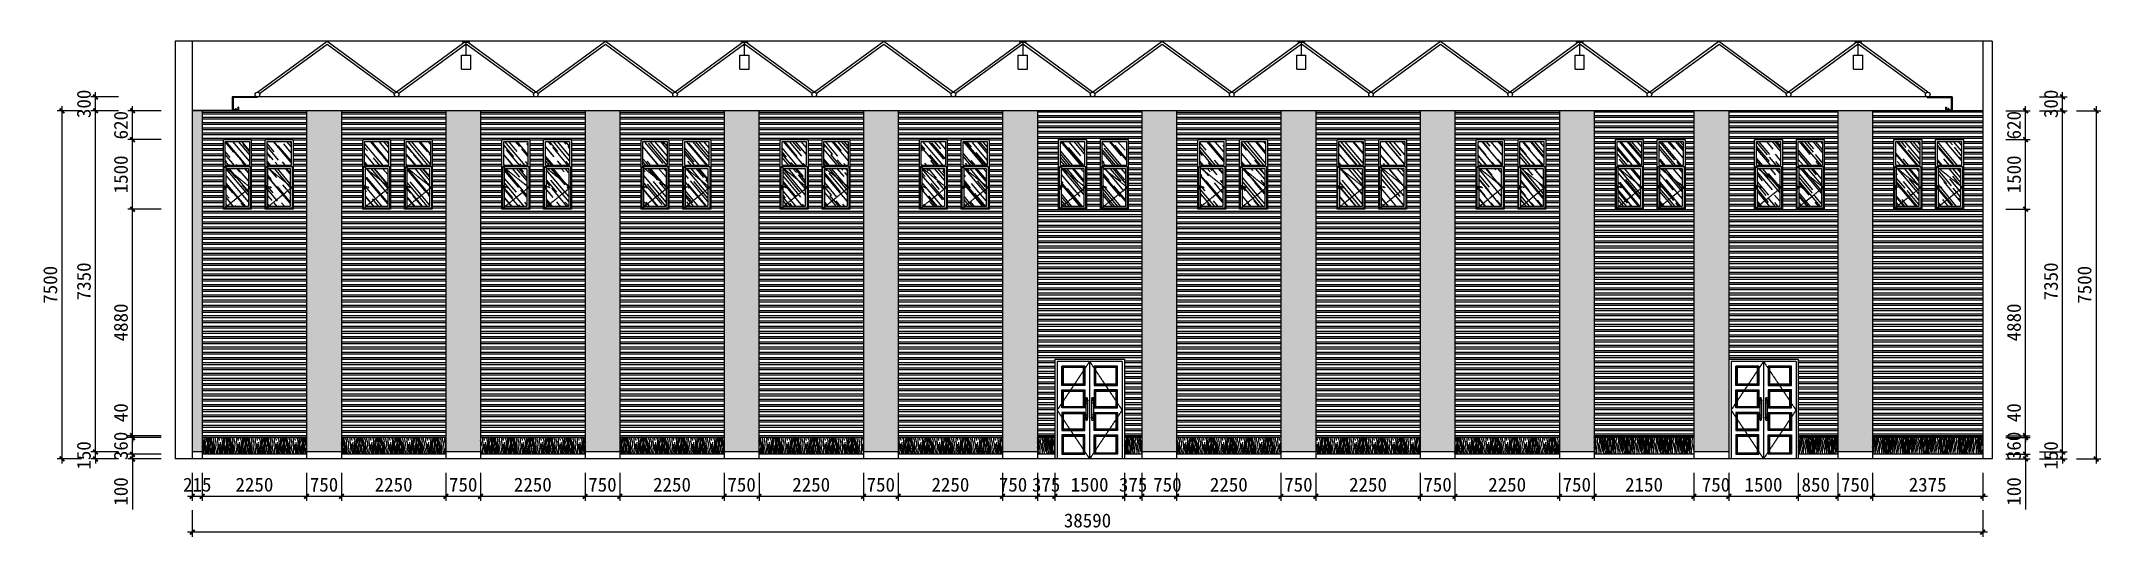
# Model space of a CAD drawing. Header units: millimetres. Extents: x -150677 to 588340, y -254013 to 149700.
# Drawn here: x 193259 to 237648, y -31432 to -20754 of the extents above; entities that cross this region are included whole.
import ezdxf

# ---------------------------------------------------------------- set-up
doc = ezdxf.new("R2010")
doc.units = ezdxf.units.MM
doc.header["$LTSCALE"] = 10
doc.header["$MEASUREMENT"] = 0
doc.linetypes.add('DASH', pattern=[0.35, 0.25, -0.1])
doc.linetypes.add('HIDDEN', pattern=[0.375, 0.25, -0.125])
for name, color, linetype in [('2-Ba顶面轮廓', 4, 'Continuous'), ('2-Da地拼', 4, 'Continuous'), ('9-ELa粗', 2, 'Continuous'), ('9-ELd细', 8, 'Continuous'), ('9-ELf填充', 251, 'Continuous'), ('ceiling-light', 2, 'Continuous'), ('E-Elevation(立面图层)', 134, 'Continuous'), ('FUR-MID', 2, 'Continuous'), ('HAT【填充】', 8, 'Continuous'), ('PM', 1, 'Continuous')]:
    doc.layers.add(name, color=color, linetype=linetype)
doc.styles.get("Standard").update_dxf_attribs({"font": ''})
doc.styles.get('Standard').set_extended_font_data('SimSun')
doc.dimstyles.new('DIMN100', dxfattribs={"dimtxt": 300, "dimasz": 100, "dimexe": 100, "dimexo": 300, "dimgap": 100, "dimtad": 1, "dimdec": 0, "dimtxsty": 'Standard', "dimblk": 'ARCHTICK', "dimcen": 2.5, "dimdle": 100, "dimclrd": 8, "dimclre": 8, "dimclrt": 96, "dimadec": 0, "dimazin": 0, "dimtfac": 1, "dimtdec": 0, "dimtmove": 0, "dimatfit": 3, "dimldrblk": 'DOT', "dimfxl": 100, "dimarcsym": 0})
pattern_1 = [(90, (77426.86, -29654), (-408, 2e-14), [81.6, -122.4, 40.8, -163.2]), (90, (77416.66, -29368.4), (-408, 2e-14), [81.6, -326.4]), (90, (77396.26, -29409.2), (-408, 2e-14), [40.8, -367.2]), (90, (77386.06, -29633.6), (-408, 2e-14), [20.4, -285.6, 20.4, -81.6]), (90, (77365.66, -29490.8), (-408, 2e-14), [81.6, -122.4, 20.4, -183.6]), (90, (77355.46, -29592.8), (-408, 2e-14), [61.2, -346.8]), (90, (77345.26, -29490.8), (-408, 2e-14), [122.4, -285.6]), (90, (77335.06, -29613.2), (-408, 2e-14), [81.6, -326.4]), (90, (77324.86, -29450), (-408, 2e-14), [204, -204]), (90, (77304.46, -29572.4), (-408, 2e-14), [40.8, -122.4, 81.6, -163.2]), (90, (77294.26, -29286.8), (-408, 2e-14), [81.6, -326.4]), (90, (77284.06, -29368.4), (-408, 2e-14), [40.8, -367.2]), (90, (77273.86, -29450), (-408, 2e-14), [40.8, -367.2]), (90, (77263.66, -29654), (-408, 2e-14), [81.6, -326.4]), (90, (77253.46, -29450), (-408, 2e-14), [81.6, -326.4]), (90, (77233.06, -29450), (-408, 2e-14), [81.6, -81.6, 81.6, -163.2]), (90, (77212.66, -29531.6), (-408, 2e-14), [40.8, -204, 81.6, -81.6]), (90, (77202.46, -29450), (-408, 2e-14), [122.4, -285.6]), (90, (77182.06, -29450), (-408, 2e-14), [81.6, -326.4]), (90, (77171.86, -29613.2), (-408, 2e-14), [122.4, -163.2, 40.8, -81.6]), (90, (77151.46, -29613.2), (-408, 2e-14), [204, -204]), (90, (77141.26, -29368.4), (-408, 2e-14), [40.8, -367.2]), (90, (77131.06, -29490.8), (-408, 2e-14), [81.6, -326.4]), (90, (77120.86, -29572.4), (-408, 2e-14), [40.8, -163.2, 40.8, -163.2]), (90, (77110.66, -29613.2), (-408, 2e-14), [40.8, -122.4, 81.6, -163.2]), (90, (77100.46, -29531.6), (-408, 2e-14), [40.8, -204, 40.8, -122.4]), (90, (77090.26, -29450), (-408, 2e-14), [122.4, -285.6]), (90, (77069.86, -29613.2), (-408, 2e-14), [81.6, -326.4]), (90, (77059.66, -29409.2), (-408, 2e-14), [40.8, -367.2]), (90, (77049.46, -29327.6), (-408, 2e-14), [40.8, -367.2]), (104.03624, (77396.26, -29368.4), (-1e-06, 408), [42.024, -1640.203]), (104.03624, (77304.46, -29327.6), (-1e-06, 408), [42.024, -1640.203]), (104.03624, (77059.66, -29368.4), (-1e-06, 408), [42.024, -1640.203]), (104.03624, (77212.66, -29490.8), (-1e-06, 408), [42.024, -1640.203]), (104.03624, (77151.46, -29409.2), (-1e-06, 408), [42.024, -1640.203]), (104.03624, (77182.06, -29368.4), (-1e-06, 408), [42.024, -1640.203]), (104.03624, (77110.66, -29572.4), (-1e-06, 408), [42.024, -1640.203]), (104.03624, (77131.06, -29409.2), (-1e-06, 408), [42.024, -1640.203]), (104.03624, (77284.06, -29327.6), (-1e-06, 408), [84.048, -1598.179]), (104.03624, (77253.46, -29368.4), (-1e-06, 408), [84.048, -1598.179]), (104.03624, (77233.06, -29368.4), (-1e-06, 408), [84.048, -1598.179]), (255.96376, (77365.66, -29490.8), (-1e-08, -408), [42.024, -84.048, 42.024, -1514.131]), (255.96376, (77304.46, -29572.4), (-1e-08, -408), [42.024, -1640.203]), (255.96376, (77120.86, -29572.4), (-1e-08, -408), [84.048, -1598.179]), (284.03624, (77416.66, -29368.4), (1e-06, -408), [42.024, -1640.203]), (75.96376, (77416.66, -29286.8), (1e-08, 408), [42.024, -1640.203]), (75.96376, (77273.86, -29409.2), (1e-08, 408), [42.024, -1640.203]), (75.96376, (77202.46, -29327.6), (1e-08, 408), [42.024, -1640.203]), (75.96376, (77171.86, -29490.8), (1e-08, 408), [42.024, -1640.203]), (75.96376, (77120.86, -29531.6), (1e-08, 408), [42.024, -1640.203]), (75.96376, (77100.46, -29490.8), (1e-08, 408), [42.024, -1640.203]), (75.96376, (77171.86, -29490.8), (1e-08, 408), [42.024, -1640.203]), (75.96376, (77110.66, -29368.4), (1e-08, 408), [168.096, -1514.131]), (75.96376, (77386.06, -29613.2), (1e-08, 408), [168.096, -1514.131]), (75.96376, (77355.46, -29572.4), (1e-08, 408), [168.096, -1514.131]), (75.96376, (77335.06, -29531.6), (1e-08, 408), [42.024, -84.048, 84.048, -1472.107]), (75.96376, (77304.46, -29531.6), (1e-08, 408), [84.048, -84.048, 84.048, -1430.083]), (75.96376, (77263.66, -29572.4), (1e-08, 408), [168.096, -1514.131]), (75.96376, (77233.06, -29613.2), (1e-08, 408), [168.096, -1514.131]), (75.96376, (77212.66, -29613.2), (1e-08, 408), [168.096, -1514.131]), (75.96376, (77090.26, -29327.6), (1e-08, 408), [42.024, -1640.203]), (75.96377, (77049.46, -29286.8), (-8e-05, 408), [84.048, -1598.179]), (75.96377, (77069.86, -29531.6), (-8e-05, 408), [84.048, -1598.179]), (75.96376, (77426.86, -29572.4), (-7e-06, 408), [168.096, -1514.131]), (75.96376, (77141.26, -29327.6), (-7e-06, 408), [126.072, -1556.155]), (75.96376, (77171.86, -29286.8), (-7e-06, 408), [252.144, -1430.083])]
pattern_2 = [(180, (77426.86, -29254), (-2e-14, -112.5), []), (180, (77389.36, -29216.5), (-2e-14, -112.5), [])]

msp = doc.modelspace()

# ---------------------------------------------------------------- blocks, each defined once
blk = doc.blocks.new('A$C03C100C5')
at = {"color": 8, "linetype": 'HIDDEN', "ltscale": 0.001}
for p, q in [((2, 23, 0), (28, 23, 0)), ((15, 12, 0), (15, 34, 0))]:
    blk.add_line(p, q, dxfattribs=at)
at = {"ltscale": 0.2}
for p, q in [((5, 23, 0), (5, 11, 0)), ((25, 23, 0), (25, 11, 0))]:
    blk.add_line(p, q, dxfattribs=at)
at = {"ltscale": 0.2, "elevation": 0}
blk.add_lwpolyline([(30, 0), (30, 11), (0, 11), (0, 0)], close=True, dxfattribs=at)
at = {"ltscale": 0.2}
blk.add_circle((15, 23, 0), 7.88, dxfattribs=at)
blk.add_arc((15, 23, 0), 9.63, 356.8047, 183.1953, dxfattribs=at)
blk = doc.blocks.new('A$C68075832')
at = {"layer": 'E-Elevation(立面图层)', "ltscale": 200}
for p, q in [((0, 900), (-199, 900)), ((-199, 600), (-199, 900)), ((0, 600), (0, 900)), ((0, 600), (-199, 600))]:
    blk.add_line(p, q, dxfattribs=at)
at = {"layer": 'E-Elevation(立面图层)', "color": 251, "ltscale": 200}
for p, q in [((-172, 1200), (-32, 1200)), ((-172, 1180), (-172, 1200)), ((-32, 1180), (-172, 1180)), ((-102, 900), (-102, 1180)), ((-32, 1180), (-32, 1200))]:
    blk.add_line(p, q, dxfattribs=at)
blk = doc.blocks.new('A$C3D6C2CD6')
h = blk.add_hatch()
h.set_pattern_fill('木材', color=251, scale=50, style=0)
h.set_pattern_definition([(50, (40, 940), (129.62, 465.617), [3000, -400, 1000, -200]), (50, (306, 1040), (-332.33, 17.77), [600, -66, 1200, -150]), (50, (140, 1110), (565.85, 882.82), [1600, -280, 800, -200])])
h.paths.add_polyline_path([(40, 940), (560, 940), (560, 1460), (40, 1460)])
h = blk.add_hatch()
h.set_pattern_fill('木材', color=251, scale=50, style=0)
h.set_pattern_definition([(50, (60, 60), (129.618, 465.617), [3000, -400, 1000, -200]), (50, (326, 160), (-332.325, 17.77), [600, -66, 1200, -150]), (50, (160, 230), (565.85, 882.82), [1600, -280, 800, -200])])
h.paths.add_polyline_path([(60, 60), (540, 60), (540, 880), (60, 880)])
at = {"color": 8, "linetype": 'DASH'}
for points in [[(580, 920), (20, 470), (580, 20)], [(545, 485), (545, 502), (575, 502), (575, 442), (545, 442), (545, 466)]]:
    blk.add_lwpolyline(points, dxfattribs=at)
blk.add_lwpolyline([(543, 482, -0.472973), (570, 486, -1.045197), (547, 464, 0.471233), (471, 460, -0.474255), (543, 482, -0.303304)], format="xyb", dxfattribs=at)
at = {"layer": '2-Ba顶面轮廓'}
blk.add_lwpolyline([(0, 0), (600, 0), (600, 1500), (0, 1500)], close=True, dxfattribs=at)
at = {"layer": '9-ELd细'}
for points in [[(40, 940), (560, 940), (560, 1460), (40, 1460)], [(20, 20), (580, 20), (580, 920), (20, 920)], [(60, 60), (540, 60), (540, 880), (60, 880)]]:
    blk.add_lwpolyline(points, close=True, dxfattribs=at)
blk = doc.blocks.new('A$C16496DF1')
at = {"layer": '9-ELf填充'}
h = blk.add_hatch(dxfattribs=at)
h.set_pattern_fill('ANSI32', color=251, scale=300, angle=135, style=0)
h.set_pattern_definition([(180, (1326, 400), (-2e-14, -112.5), []), (180, (1288.5, 437.5), (-2e-14, -112.5), [])])
h.paths.add_polyline_path([(0, 7400), (-100, 7400), (-100, 400), (0, 400)])
h.paths.add_polyline_path([(2150, 7400), (2050, 7400), (2050, 400), (2150, 400)])
h.paths.add_polyline_path([(2050, 7400), (0, 7400), (0, 400), (2050, 400)])
h.paths.add_polyline_path([(1092, 5280), (1092, 6780), (1692, 6780), (1692, 5280)], flags=16)
h.paths.add_polyline_path([(792, 5280), (192, 5280), (192, 6780), (792, 6780)], flags=16)
at = {"layer": 'HAT【填充】'}
h = blk.add_hatch(dxfattribs=at)
h.set_pattern_fill('木纹', color=251, scale=20, angle=90, style=0)
h.set_pattern_definition([(90, (0, 0), (-408, 2e-14), [81.6, -122.4, 40.8, -163.2]), (90, (-10.2, 285.6), (-408, 2e-14), [81.6, -326.4]), (90, (-30.6, 244.8), (-408, 2e-14), [40.8, -367.2]), (90, (-40.8, 20.4), (-408, 2e-14), [20.4, -285.6, 20.4, -81.6]), (90, (-61.2, 163.2), (-408, 2e-14), [81.6, -122.4, 20.4, -183.6]), (90, (-71.4, 61.2), (-408, 2e-14), [61.2, -346.8]), (90, (-81.6, 163.2), (-408, 2e-14), [122.4, -285.6]), (90, (-91.8, 40.8), (-408, 2e-14), [81.6, -326.4]), (90, (-102, 204), (-408, 2e-14), [204, -204]), (90, (-122.4, 81.6), (-408, 2e-14), [40.8, -122.4, 81.6, -163.2]), (90, (-132.6, 367.2), (-408, 2e-14), [81.6, -326.4]), (90, (-142.8, 285.6), (-408, 2e-14), [40.8, -367.2]), (90, (-153, 204), (-408, 2e-14), [40.8, -367.2]), (90, (-163.2, 1e-14), (-408, 2e-14), [81.6, -326.4]), (90, (-173.4, 204), (-408, 2e-14), [81.6, -326.4]), (90, (-193.8, 204), (-408, 2e-14), [81.6, -81.6, 81.6, -163.2]), (90, (-214.2, 122.4), (-408, 2e-14), [40.8, -204, 81.6, -81.6]), (90, (-224.4, 204), (-408, 2e-14), [122.4, -285.6]), (90, (-244.8, 204), (-408, 2e-14), [81.6, -326.4]), (90, (-255, 40.8), (-408, 2e-14), [122.4, -163.2, 40.8, -81.6]), (90, (-275.4, 40.8), (-408, 2e-14), [204, -204]), (90, (-285.6, 285.6), (-408, 2e-14), [40.8, -367.2]), (90, (-295.8, 163.2), (-408, 2e-14), [81.6, -326.4]), (90, (-306, 81.6), (-408, 2e-14), [40.8, -163.2, 40.8, -163.2]), (90, (-316.2, 40.8), (-408, 2e-14), [40.8, -122.4, 81.6, -163.2]), (90, (-326.4, 122.4), (-408, 2e-14), [40.8, -204, 40.8, -122.4]), (90, (-336.6, 204), (-408, 2e-14), [122.4, -285.6]), (90, (-357, 40.8), (-408, 2e-14), [81.6, -326.4]), (90, (-367.2, 244.8), (-408, 2e-14), [40.8, -367.2]), (90, (-377.4, 326.4), (-408, 2e-14), [40.8, -367.2]), (104.036, (-30.6, 285.6), (-1e-06, 408), [42.024, -1640.203]), (104.036, (-122.4, 326.4), (-1e-06, 408), [42.024, -1640.203]), (104.0362, (-367.2, 285.6), (-1e-06, 408), [42.024, -1640.203]), (104.0362, (-214.2, 163.2), (-1e-06, 408), [42.024, -1640.203]), (104.0362, (-275.4, 244.8), (-1e-06, 408), [42.024, -1640.203]), (104.0362, (-244.8, 285.6), (-1e-06, 408), [42.024, -1640.203]), (104.0362, (-316.2, 81.6), (-1e-06, 408), [42.024, -1640.203]), (104.0362, (-295.8, 244.8), (-1e-06, 408), [42.024, -1640.203]), (104.036, (-142.8, 326.4), (-1e-06, 408), [84.05, -1598.18]), (104.0362, (-173.4, 285.6), (-1e-06, 408), [84.05, -1598.18]), (104.0362, (-193.8, 285.6), (-1e-06, 408), [84.05, -1598.18]), (255.964, (-61.2, 163.2), (-1e-08, -408), [42.024, -84.048, 42.024, -1514.13]), (255.964, (-122.4, 81.6), (-1e-08, -408), [42.024, -1640.203]), (255.9638, (-306, 81.6), (-1e-08, -408), [84.05, -1598.18]), (284.036, (-10.2, 285.6), (1e-06, -408), [42.024, -1640.203]), (75.964, (-10.2, 367.2), (1e-08, 408), [42.024, -1640.203]), (75.964, (-153, 244.8), (1e-08, 408), [42.024, -1640.203]), (75.9638, (-224.4, 326.4), (1e-08, 408), [42.024, -1640.203]), (75.9638, (-255, 163.2), (1e-08, 408), [42.024, -1640.203]), (75.9638, (-306, 122.4), (1e-08, 408), [42.024, -1640.203]), (75.9638, (-326.4, 163.2), (1e-08, 408), [42.024, -1640.203]), (75.9638, (-255, 163.2), (1e-08, 408), [42.024, -1640.203]), (75.9638, (-316.2, 285.6), (1e-08, 408), [168.096, -1514.13]), (75.964, (-40.8, 40.8), (1e-08, 408), [168.096, -1514.13]), (75.964, (-71.4, 81.6), (1e-08, 408), [168.096, -1514.13]), (75.964, (-91.8, 122.4), (1e-08, 408), [42.024, -84.048, 84.048, -1472.107]), (75.964, (-122.4, 122.4), (1e-08, 408), [84.048, -84.048, 84.048, -1430.083]), (75.9638, (-163.2, 81.6), (1e-08, 408), [168.096, -1514.13]), (75.9638, (-193.8, 40.8), (1e-08, 408), [168.096, -1514.13]), (75.9638, (-214.2, 40.8), (1e-08, 408), [168.096, -1514.13]), (75.9638, (-336.6, 326.4), (1e-08, 408), [42.024, -1640.203]), (75.9638, (-377.4, 367.2), (-8e-05, 408), [84.048, -1598.18]), (75.9638, (-357, 122.4), (-8e-05, 408), [84.048, -1598.18]), (75.964, (5e-15, 81.6), (-7e-06, 408), [168.096, -1514.13]), (75.9638, (-285.6, 326.4), (-7e-06, 408), [126.07, -1556.155]), (75.9638, (-255, 367.2), (-7e-06, 408), [252.144, -1430.083])])
h.paths.add_polyline_path([(2150, 360), (2050, 360), (2050, 0), (2150, 0)])
h.paths.add_polyline_path([(0, 360), (-100, 360), (-100, 0), (0, 0)])
h.paths.add_polyline_path([(2050, 360), (0, 360), (0, 0), (2050, 0)])
at = {"layer": '2-Da地拼'}
for p, q in [((-100, 400), (2150, 400)), ((-100, 360), (2150, 360)), ((-100, 0), (2150, 0))]:
    blk.add_line(p, q, dxfattribs=at)
blk = doc.blocks.new('A$C26E901EB')
at = {"layer": '9-ELf填充'}
h = blk.add_hatch(dxfattribs=at)
h.set_pattern_fill('木纹02', color=256, scale=100, angle=90, style=0)
h.set_pattern_definition([(90, (77426.86, -29654), (-400, 2e-14), [80, -120, 40, -160]), (90, (77416.86, -29374), (-400, 2e-14), [80, -320]), (90, (77396.86, -29414), (-400, 2e-14), [40, -360]), (90, (77386.86, -29634), (-400, 2e-14), [20, -280, 20, -80]), (90, (77366.86, -29494), (-400, 2e-14), [80, -120, 20, -180]), (90, (77356.86, -29594), (-400, 2e-14), [60, -340]), (90, (77346.86, -29494), (-400, 2e-14), [120, -280]), (90, (77336.86, -29614), (-400, 2e-14), [80, -320]), (90, (77326.86, -29454), (-400, 2e-14), [200, -200]), (90, (77306.86, -29574), (-400, 2e-14), [40, -120, 80, -160]), (90, (77296.86, -29294), (-400, 2e-14), [80, -320]), (90, (77286.86, -29374), (-400, 2e-14), [40, -360]), (90, (77276.86, -29454), (-400, 2e-14), [40, -360]), (90, (77266.86, -29654), (-400, 2e-14), [80, -320]), (90, (77256.86, -29454), (-400, 2e-14), [80, -320]), (90, (77236.86, -29454), (-400, 2e-14), [80, -80, 80, -160]), (90, (77216.86, -29534), (-400, 2e-14), [40, -200, 80, -80]), (90, (77206.86, -29454), (-400, 2e-14), [120, -280]), (90, (77186.86, -29454), (-400, 2e-14), [80, -320]), (90, (77176.86, -29614), (-400, 2e-14), [120, -160, 40, -80]), (90, (77156.86, -29614), (-400, 2e-14), [200, -200]), (90, (77146.86, -29374), (-400, 2e-14), [40, -360]), (90, (77136.86, -29494), (-400, 2e-14), [80, -320]), (90, (77126.86, -29574), (-400, 2e-14), [40, -160, 40, -160]), (90, (77116.86, -29614), (-400, 2e-14), [40, -120, 80, -160]), (90, (77106.86, -29534), (-400, 2e-14), [40, -200, 40, -120]), (90, (77096.86, -29454), (-400, 2e-14), [120, -280]), (90, (77076.86, -29614), (-400, 2e-14), [80, -320]), (90, (77066.86, -29414), (-400, 2e-14), [40, -360]), (90, (77056.86, -29334), (-400, 2e-14), [40, -360]), (104.03624, (77396.86, -29374), (1e-08, 400), [41.2, -1608.0422]), (104.03624, (77306.86, -29334), (1e-08, 400), [41.2, -1608.0422]), (104.03624, (77066.86, -29374), (1e-08, 400), [41.2, -1608.0422]), (104.03624, (77216.86, -29494), (1e-08, 400), [41.2, -1608.0422]), (104.03624, (77156.86, -29414), (1e-08, 400), [41.2, -1608.0422]), (104.03624, (77186.86, -29374), (1e-08, 400), [41.2, -1608.0422]), (104.03624, (77116.86, -29574), (1e-08, 400), [41.2, -1608.0422]), (104.03624, (77136.86, -29414), (1e-08, 400), [41.2, -1608.0422]), (104.03624, (77286.86, -29334), (1e-08, 400), [82.4, -1566.8422]), (104.03624, (77256.86, -29374), (1e-08, 400), [82.4, -1566.8422]), (104.03624, (77236.86, -29374), (1e-08, 400), [82.4, -1566.8422]), (255.96376, (77366.86, -29494), (1e-08, -400), [41.2, -82.4, 41.2, -1484.4422]), (255.96376, (77306.86, -29574), (1e-08, -400), [41.2, -1608.0422]), (255.96376, (77126.86, -29574), (1e-08, -400), [82.4, -1566.8422]), (284.03624, (77416.86, -29374), (-1e-08, -400), [41.2, -1608.0422]), (75.96376, (77416.86, -29294), (-1e-08, 400), [41.2, -1608.0422]), (75.96376, (77276.86, -29414), (-1e-08, 400), [41.2, -1608.0422]), (75.96376, (77206.86, -29334), (-1e-08, 400), [41.2, -1608.0422]), (75.96376, (77176.86, -29494), (-1e-08, 400), [41.2, -1608.0422]), (75.96376, (77126.86, -29534), (-1e-08, 400), [41.2, -1608.0422]), (75.96376, (77106.86, -29494), (-1e-08, 400), [41.2, -1608.0422]), (75.96376, (77176.86, -29494), (-1e-08, 400), [41.2, -1608.0422]), (75.96376, (77116.86, -29374), (-1e-08, 400), [164.8, -1484.4422]), (75.96376, (77386.86, -29614), (-1e-08, 400), [164.8, -1484.4422]), (75.96376, (77356.86, -29574), (-1e-08, 400), [164.8, -1484.4422]), (75.96376, (77336.86, -29534), (-1e-08, 400), [41.2, -82.4, 82.4, -1443.2422]), (75.96376, (77306.86, -29534), (-1e-08, 400), [82.4, -82.4, 82.4, -1402.0422]), (75.96376, (77266.86, -29574), (-1e-08, 400), [164.8, -1484.4422]), (75.96376, (77236.86, -29614), (-1e-08, 400), [164.8, -1484.4422]), (75.96376, (77216.86, -29614), (-1e-08, 400), [164.8, -1484.4422]), (75.96376, (77096.86, -29334), (-1e-08, 400), [41.2, -1608.0422]), (75.96377, (77056.86, -29294), (-8e-05, 400), [82.4, -1566.8422]), (75.96377, (77076.86, -29534), (-8e-05, 400), [82.4, -1566.8422]), (75.96376, (77426.86, -29574), (-7e-06, 400), [164.8, -1484.4422]), (75.96376, (77146.86, -29334), (-7e-06, 400), [123.6, -1525.6422]), (75.96376, (77176.86, -29294), (-7e-06, 400), [247.2, -1402.0422])])
h.paths.add_polyline_path([(750, 0), (750, 7350), (0, 7350), (0, 0)])
at = {"layer": '2-Da地拼'}
blk.add_line((0, 0), (750, 0), dxfattribs=at)
blk = doc.blocks.new('_ArchTick')
at = {"color": 0, "linetype": 'ByBlock', "const_width": 0.4}
blk.add_lwpolyline([(-0.5, -0.5), (0.5, 0.5)], dxfattribs=at)
blk = doc.blocks.new('*D1326')
at = {"layer": '2-Ba顶面轮廓', "color": 8, "lineweight": -2, "transparency": 16777216}
for p, q in [((232729.14083, -30054), (232729.14083, -30661)), ((235104.14083, -30054), (235104.14083, -30661)), ((235204.14083, -30561), (232629.14083, -30561))]:
    blk.add_line(p, q, dxfattribs=at)
at = {"layer": 'Defpoints', "color": 0, "transparency": 16777216}
for p in [(232729.14083, -29754), (235104.14083, -29754), (232729.14083, -30561)]:
    blk.add_point(p, dxfattribs=at)
at = {"layer": '2-Ba顶面轮廓', "color": 8, "lineweight": -2, "transparency": 16777216, "xscale": 100, "yscale": 100, "zscale": 100, "rotation": 180}
blk.add_blockref('_ArchTick', (232729.14083, -30561), dxfattribs=at)
at = {"layer": '2-Ba顶面轮廓', "color": 8, "lineweight": -2, "transparency": 16777216, "xscale": 100, "yscale": 100, "zscale": 100}
blk.add_blockref('_ArchTick', (235104.14083, -30561), dxfattribs=at)
at = {"layer": '2-Ba顶面轮廓', "color": 96, "transparency": 16777216, "insert": (233916.64083, -30311), "char_height": 300, "attachment_point": 5}
blk.add_mtext('2375', dxfattribs=at)
blk = doc.blocks.new('_DOT')
at = {"color": 0, "linetype": 'ByBlock'}
blk.add_line((-0.35, 0), (-1, 0), dxfattribs=at)
at = {"color": 0, "linetype": 'ByBlock', "const_width": 0.35}
blk.add_lwpolyline([(-0.175, 0, 1), (0.175, 0, 1)], format="xyb", close=True, dxfattribs=at)
blk = doc.blocks.new('*D1327')
at = {"layer": '2-Ba顶面轮廓', "color": 8, "lineweight": -2, "transparency": 16777216}
for p, q in [((231979.14083, -30054), (231979.14083, -30661)), ((232729.14083, -30054), (232729.14083, -30661)), ((232829.14083, -30561), (231879.14083, -30561))]:
    blk.add_line(p, q, dxfattribs=at)
at = {"layer": 'Defpoints', "color": 0, "transparency": 16777216}
for p in [(231979.14083, -29754), (232729.14083, -29754), (231979.14083, -30561)]:
    blk.add_point(p, dxfattribs=at)
at = {"layer": '2-Ba顶面轮廓', "color": 8, "lineweight": -2, "transparency": 16777216, "xscale": 100, "yscale": 100, "zscale": 100, "rotation": 180}
blk.add_blockref('_ArchTick', (231979.14083, -30561), dxfattribs=at)
at = {"layer": '2-Ba顶面轮廓', "color": 8, "lineweight": -2, "transparency": 16777216, "xscale": 100, "yscale": 100, "zscale": 100}
blk.add_blockref('_ArchTick', (232729.14083, -30561), dxfattribs=at)
at = {"layer": '2-Ba顶面轮廓', "color": 96, "transparency": 16777216, "insert": (232354.14083, -30311), "char_height": 300, "attachment_point": 5}
blk.add_mtext('750', dxfattribs=at)
blk = doc.blocks.new('*D1328')
at = {"layer": '2-Ba顶面轮廓', "color": 8, "lineweight": -2, "transparency": 16777216}
for p, q in [((231129.14083, -30054), (231129.14083, -30661)), ((231979.14083, -30054), (231979.14083, -30661)), ((232079.14083, -30561), (231029.14083, -30561))]:
    blk.add_line(p, q, dxfattribs=at)
at = {"layer": 'Defpoints', "color": 0, "transparency": 16777216}
for p in [(231129.14083, -29754), (231979.14083, -29754), (231129.14083, -30561)]:
    blk.add_point(p, dxfattribs=at)
at = {"layer": '2-Ba顶面轮廓', "color": 8, "lineweight": -2, "transparency": 16777216, "xscale": 100, "yscale": 100, "zscale": 100, "rotation": 180}
blk.add_blockref('_ArchTick', (231129.14083, -30561), dxfattribs=at)
at = {"layer": '2-Ba顶面轮廓', "color": 8, "lineweight": -2, "transparency": 16777216, "xscale": 100, "yscale": 100, "zscale": 100}
blk.add_blockref('_ArchTick', (231979.14083, -30561), dxfattribs=at)
at = {"layer": '2-Ba顶面轮廓', "color": 96, "transparency": 16777216, "insert": (231504.14083, -30311), "char_height": 300, "attachment_point": 5}
blk.add_mtext('850', dxfattribs=at)
blk = doc.blocks.new('*D1329')
at = {"layer": '2-Ba顶面轮廓', "color": 8, "lineweight": -2, "transparency": 16777216}
for p, q in [((228879.14083, -30054), (228879.14083, -30661)), ((229629.14083, -30054), (229629.14083, -30661)), ((229729.14083, -30561), (228779.14083, -30561))]:
    blk.add_line(p, q, dxfattribs=at)
at = {"layer": 'Defpoints', "color": 0, "transparency": 16777216}
for p in [(228879.14083, -29754), (229629.14083, -29754), (228879.14083, -30561)]:
    blk.add_point(p, dxfattribs=at)
at = {"layer": '2-Ba顶面轮廓', "color": 8, "lineweight": -2, "transparency": 16777216, "xscale": 100, "yscale": 100, "zscale": 100, "rotation": 180}
blk.add_blockref('_ArchTick', (228879.14083, -30561), dxfattribs=at)
at = {"layer": '2-Ba顶面轮廓', "color": 8, "lineweight": -2, "transparency": 16777216, "xscale": 100, "yscale": 100, "zscale": 100}
blk.add_blockref('_ArchTick', (229629.14083, -30561), dxfattribs=at)
at = {"layer": '2-Ba顶面轮廓', "color": 96, "transparency": 16777216, "insert": (229354.14083, -30311), "char_height": 300, "attachment_point": 5}
blk.add_mtext('750', dxfattribs=at)
blk = doc.blocks.new('*D1330')
at = {"layer": '2-Ba顶面轮廓', "color": 8, "lineweight": -2, "transparency": 16777216}
for p, q in [((226729.14083, -30054), (226729.14083, -30661)), ((228879.14083, -30054), (228879.14083, -30661)), ((228979.14083, -30561), (226629.14083, -30561))]:
    blk.add_line(p, q, dxfattribs=at)
at = {"layer": 'Defpoints', "color": 0, "transparency": 16777216}
for p in [(226729.14083, -29754), (228879.14083, -29754), (226729.14083, -30561)]:
    blk.add_point(p, dxfattribs=at)
at = {"layer": '2-Ba顶面轮廓', "color": 8, "lineweight": -2, "transparency": 16777216, "xscale": 100, "yscale": 100, "zscale": 100, "rotation": 180}
blk.add_blockref('_ArchTick', (226729.14083, -30561), dxfattribs=at)
at = {"layer": '2-Ba顶面轮廓', "color": 8, "lineweight": -2, "transparency": 16777216, "xscale": 100, "yscale": 100, "zscale": 100}
blk.add_blockref('_ArchTick', (228879.14083, -30561), dxfattribs=at)
at = {"layer": '2-Ba顶面轮廓', "color": 96, "transparency": 16777216, "insert": (227804.14083, -30311), "char_height": 300, "attachment_point": 5}
blk.add_mtext('2150', dxfattribs=at)
blk = doc.blocks.new('*D1331')
at = {"layer": '2-Ba顶面轮廓', "color": 8, "lineweight": -2, "transparency": 16777216}
for p, q in [((225979.14083, -30054), (225979.14083, -30661)), ((226729.14083, -30054), (226729.14083, -30661)), ((226829.14083, -30561), (225879.14083, -30561))]:
    blk.add_line(p, q, dxfattribs=at)
at = {"layer": 'Defpoints', "color": 0, "transparency": 16777216}
for p in [(225979.14083, -29754), (226729.14083, -29754), (225979.14083, -30561)]:
    blk.add_point(p, dxfattribs=at)
at = {"layer": '2-Ba顶面轮廓', "color": 8, "lineweight": -2, "transparency": 16777216, "xscale": 100, "yscale": 100, "zscale": 100, "rotation": 180}
blk.add_blockref('_ArchTick', (225979.14083, -30561), dxfattribs=at)
at = {"layer": '2-Ba顶面轮廓', "color": 8, "lineweight": -2, "transparency": 16777216, "xscale": 100, "yscale": 100, "zscale": 100}
blk.add_blockref('_ArchTick', (226729.14083, -30561), dxfattribs=at)
at = {"layer": '2-Ba顶面轮廓', "color": 96, "transparency": 16777216, "insert": (226354.14083, -30311), "char_height": 300, "attachment_point": 5}
blk.add_mtext('750', dxfattribs=at)
blk = doc.blocks.new('*D1316')
at = {"layer": '2-Ba顶面轮廓', "color": 8, "lineweight": -2, "transparency": 16777216}
for p, q in [((223729.14083, -30054), (223729.14083, -30661)), ((225979.14083, -30054), (225979.14083, -30661)), ((226079.14083, -30561), (223629.14083, -30561))]:
    blk.add_line(p, q, dxfattribs=at)
at = {"layer": 'Defpoints', "color": 0, "transparency": 16777216}
for p in [(223729.14083, -29754), (225979.14083, -29754), (223729.14083, -30561)]:
    blk.add_point(p, dxfattribs=at)
at = {"layer": '2-Ba顶面轮廓', "color": 8, "lineweight": -2, "transparency": 16777216, "xscale": 100, "yscale": 100, "zscale": 100, "rotation": 180}
blk.add_blockref('_ArchTick', (223729.14083, -30561), dxfattribs=at)
at = {"layer": '2-Ba顶面轮廓', "color": 8, "lineweight": -2, "transparency": 16777216, "xscale": 100, "yscale": 100, "zscale": 100}
blk.add_blockref('_ArchTick', (225979.14083, -30561), dxfattribs=at)
at = {"layer": '2-Ba顶面轮廓', "color": 96, "transparency": 16777216, "insert": (224854.14083, -30311), "char_height": 300, "attachment_point": 5}
blk.add_mtext('2250', dxfattribs=at)
blk = doc.blocks.new('*D1317')
at = {"layer": '2-Ba顶面轮廓', "color": 8, "lineweight": -2, "transparency": 16777216}
for p, q in [((222979.14083, -30054), (222979.14083, -30661)), ((223729.14083, -30054), (223729.14083, -30661)), ((223829.14083, -30561), (222879.14083, -30561))]:
    blk.add_line(p, q, dxfattribs=at)
at = {"layer": 'Defpoints', "color": 0, "transparency": 16777216}
for p in [(222979.14083, -29754), (223729.14083, -29754), (222979.14083, -30561)]:
    blk.add_point(p, dxfattribs=at)
at = {"layer": '2-Ba顶面轮廓', "color": 8, "lineweight": -2, "transparency": 16777216, "xscale": 100, "yscale": 100, "zscale": 100, "rotation": 180}
blk.add_blockref('_ArchTick', (222979.14083, -30561), dxfattribs=at)
at = {"layer": '2-Ba顶面轮廓', "color": 8, "lineweight": -2, "transparency": 16777216, "xscale": 100, "yscale": 100, "zscale": 100}
blk.add_blockref('_ArchTick', (223729.14083, -30561), dxfattribs=at)
at = {"layer": '2-Ba顶面轮廓', "color": 96, "transparency": 16777216, "insert": (223354.14083, -30311), "char_height": 300, "attachment_point": 5}
blk.add_mtext('750', dxfattribs=at)
blk = doc.blocks.new('*D1318')
at = {"layer": '2-Ba顶面轮廓', "color": 8, "lineweight": -2, "transparency": 16777216}
for p, q in [((220729.14083, -30054), (220729.14083, -30661)), ((222979.14083, -30054), (222979.14083, -30661)), ((223079.14083, -30561), (220629.14083, -30561))]:
    blk.add_line(p, q, dxfattribs=at)
at = {"layer": 'Defpoints', "color": 0, "transparency": 16777216}
for p in [(220729.14083, -29754), (222979.14083, -29754), (220729.14083, -30561)]:
    blk.add_point(p, dxfattribs=at)
at = {"layer": '2-Ba顶面轮廓', "color": 8, "lineweight": -2, "transparency": 16777216, "xscale": 100, "yscale": 100, "zscale": 100, "rotation": 180}
blk.add_blockref('_ArchTick', (220729.14083, -30561), dxfattribs=at)
at = {"layer": '2-Ba顶面轮廓', "color": 8, "lineweight": -2, "transparency": 16777216, "xscale": 100, "yscale": 100, "zscale": 100}
blk.add_blockref('_ArchTick', (222979.14083, -30561), dxfattribs=at)
at = {"layer": '2-Ba顶面轮廓', "color": 96, "transparency": 16777216, "insert": (221854.14083, -30311), "char_height": 300, "attachment_point": 5}
blk.add_mtext('2250', dxfattribs=at)
blk = doc.blocks.new('*D1319')
at = {"layer": '2-Ba顶面轮廓', "color": 8, "lineweight": -2, "transparency": 16777216}
for p, q in [((219979.14083, -30054), (219979.14083, -30661)), ((220729.14083, -30054), (220729.14083, -30661)), ((220829.14083, -30561), (219879.14083, -30561))]:
    blk.add_line(p, q, dxfattribs=at)
at = {"layer": 'Defpoints', "color": 0, "transparency": 16777216}
for p in [(219979.14083, -29754), (220729.14083, -29754), (219979.14083, -30561)]:
    blk.add_point(p, dxfattribs=at)
at = {"layer": '2-Ba顶面轮廓', "color": 8, "lineweight": -2, "transparency": 16777216, "xscale": 100, "yscale": 100, "zscale": 100, "rotation": 180}
blk.add_blockref('_ArchTick', (219979.14083, -30561), dxfattribs=at)
at = {"layer": '2-Ba顶面轮廓', "color": 8, "lineweight": -2, "transparency": 16777216, "xscale": 100, "yscale": 100, "zscale": 100}
blk.add_blockref('_ArchTick', (220729.14083, -30561), dxfattribs=at)
at = {"layer": '2-Ba顶面轮廓', "color": 96, "transparency": 16777216, "insert": (220354.14083, -30311), "char_height": 300, "attachment_point": 5}
blk.add_mtext('750', dxfattribs=at)
blk = doc.blocks.new('*D1320')
at = {"layer": '2-Ba顶面轮廓', "color": 8, "lineweight": -2, "transparency": 16777216}
for p, q in [((213979, -30054), (213979, -30661)), ((214729, -30054), (214729, -30661)), ((214829, -30561), (213879, -30561))]:
    blk.add_line(p, q, dxfattribs=at)
at = {"layer": 'Defpoints', "color": 0, "transparency": 16777216}
for p in [(213979, -29754), (214729, -29754), (213979, -30561)]:
    blk.add_point(p, dxfattribs=at)
at = {"layer": '2-Ba顶面轮廓', "color": 8, "lineweight": -2, "transparency": 16777216, "xscale": 100, "yscale": 100, "zscale": 100, "rotation": 180}
blk.add_blockref('_ArchTick', (213979, -30561), dxfattribs=at)
at = {"layer": '2-Ba顶面轮廓', "color": 8, "lineweight": -2, "transparency": 16777216, "xscale": 100, "yscale": 100, "zscale": 100}
blk.add_blockref('_ArchTick', (214729, -30561), dxfattribs=at)
at = {"layer": '2-Ba顶面轮廓', "color": 96, "transparency": 16777216, "insert": (214204, -30311), "char_height": 300, "attachment_point": 5}
blk.add_mtext('750', dxfattribs=at)
blk = doc.blocks.new('*D1321')
at = {"layer": '2-Ba顶面轮廓', "color": 8, "lineweight": -2, "transparency": 16777216}
for p, q in [((211729.14083, -30054), (211729.14083, -30661)), ((213979.14083, -30054), (213979.14083, -30661)), ((214079.14083, -30561), (211629.14083, -30561))]:
    blk.add_line(p, q, dxfattribs=at)
at = {"layer": 'Defpoints', "color": 0, "transparency": 16777216}
for p in [(211729.14083, -29754), (213979.14083, -29754), (211729.14083, -30561)]:
    blk.add_point(p, dxfattribs=at)
at = {"layer": '2-Ba顶面轮廓', "color": 8, "lineweight": -2, "transparency": 16777216, "xscale": 100, "yscale": 100, "zscale": 100, "rotation": 180}
blk.add_blockref('_ArchTick', (211729.14083, -30561), dxfattribs=at)
at = {"layer": '2-Ba顶面轮廓', "color": 8, "lineweight": -2, "transparency": 16777216, "xscale": 100, "yscale": 100, "zscale": 100}
blk.add_blockref('_ArchTick', (213979.14083, -30561), dxfattribs=at)
at = {"layer": '2-Ba顶面轮廓', "color": 96, "transparency": 16777216, "insert": (212854.14083, -30311), "char_height": 300, "attachment_point": 5}
blk.add_mtext('2250', dxfattribs=at)
blk = doc.blocks.new('*D1322')
at = {"layer": '2-Ba顶面轮廓', "color": 8, "lineweight": -2, "transparency": 16777216}
for p, q in [((210979.14083, -30054), (210979.14083, -30661)), ((211729.14083, -30054), (211729.14083, -30661)), ((211829.14083, -30561), (210879.14083, -30561))]:
    blk.add_line(p, q, dxfattribs=at)
at = {"layer": 'Defpoints', "color": 0, "transparency": 16777216}
for p in [(210979.14083, -29754), (211729.14083, -29754), (210979.14083, -30561)]:
    blk.add_point(p, dxfattribs=at)
at = {"layer": '2-Ba顶面轮廓', "color": 8, "lineweight": -2, "transparency": 16777216, "xscale": 100, "yscale": 100, "zscale": 100, "rotation": 180}
blk.add_blockref('_ArchTick', (210979.14083, -30561), dxfattribs=at)
at = {"layer": '2-Ba顶面轮廓', "color": 8, "lineweight": -2, "transparency": 16777216, "xscale": 100, "yscale": 100, "zscale": 100}
blk.add_blockref('_ArchTick', (211729.14083, -30561), dxfattribs=at)
at = {"layer": '2-Ba顶面轮廓', "color": 96, "transparency": 16777216, "insert": (211354.14083, -30311), "char_height": 300, "attachment_point": 5}
blk.add_mtext('750', dxfattribs=at)
blk = doc.blocks.new('*D1323')
at = {"layer": '2-Ba顶面轮廓', "color": 8, "lineweight": -2, "transparency": 16777216}
for p, q in [((208729.14083, -30054), (208729.14083, -30661)), ((210979.14083, -30054), (210979.14083, -30661)), ((211079.14083, -30561), (208629.14083, -30561))]:
    blk.add_line(p, q, dxfattribs=at)
at = {"layer": 'Defpoints', "color": 0, "transparency": 16777216}
for p in [(208729.14083, -29754), (210979.14083, -29754), (208729.14083, -30561)]:
    blk.add_point(p, dxfattribs=at)
at = {"layer": '2-Ba顶面轮廓', "color": 8, "lineweight": -2, "transparency": 16777216, "xscale": 100, "yscale": 100, "zscale": 100, "rotation": 180}
blk.add_blockref('_ArchTick', (208729.14083, -30561), dxfattribs=at)
at = {"layer": '2-Ba顶面轮廓', "color": 8, "lineweight": -2, "transparency": 16777216, "xscale": 100, "yscale": 100, "zscale": 100}
blk.add_blockref('_ArchTick', (210979.14083, -30561), dxfattribs=at)
at = {"layer": '2-Ba顶面轮廓', "color": 96, "transparency": 16777216, "insert": (209854.14083, -30311), "char_height": 300, "attachment_point": 5}
blk.add_mtext('2250', dxfattribs=at)
blk = doc.blocks.new('*D1324')
at = {"layer": '2-Ba顶面轮廓', "color": 8, "lineweight": -2, "transparency": 16777216}
for p, q in [((207979.14083, -30054), (207979.14083, -30661)), ((208729.14083, -30054), (208729.14083, -30661)), ((208829.14083, -30561), (207879.14083, -30561))]:
    blk.add_line(p, q, dxfattribs=at)
at = {"layer": 'Defpoints', "color": 0, "transparency": 16777216}
for p in [(207979.14083, -29754), (208729.14083, -29754), (207979.14083, -30561)]:
    blk.add_point(p, dxfattribs=at)
at = {"layer": '2-Ba顶面轮廓', "color": 8, "lineweight": -2, "transparency": 16777216, "xscale": 100, "yscale": 100, "zscale": 100, "rotation": 180}
blk.add_blockref('_ArchTick', (207979.14083, -30561), dxfattribs=at)
at = {"layer": '2-Ba顶面轮廓', "color": 8, "lineweight": -2, "transparency": 16777216, "xscale": 100, "yscale": 100, "zscale": 100}
blk.add_blockref('_ArchTick', (208729.14083, -30561), dxfattribs=at)
at = {"layer": '2-Ba顶面轮廓', "color": 96, "transparency": 16777216, "insert": (208354.14083, -30311), "char_height": 300, "attachment_point": 5}
blk.add_mtext('750', dxfattribs=at)
blk = doc.blocks.new('*D1303')
at = {"layer": '2-Ba顶面轮廓', "color": 8, "lineweight": -2, "transparency": 16777216}
for p, q in [((205729.14083, -30054), (205729.14083, -30661)), ((207979.14083, -30054), (207979.14083, -30661)), ((208079.14083, -30561), (205629.14083, -30561))]:
    blk.add_line(p, q, dxfattribs=at)
at = {"layer": 'Defpoints', "color": 0, "transparency": 16777216}
for p in [(205729.14083, -29754), (207979.14083, -29754), (205729.14083, -30561)]:
    blk.add_point(p, dxfattribs=at)
at = {"layer": '2-Ba顶面轮廓', "color": 8, "lineweight": -2, "transparency": 16777216, "xscale": 100, "yscale": 100, "zscale": 100, "rotation": 180}
blk.add_blockref('_ArchTick', (205729.14083, -30561), dxfattribs=at)
at = {"layer": '2-Ba顶面轮廓', "color": 8, "lineweight": -2, "transparency": 16777216, "xscale": 100, "yscale": 100, "zscale": 100}
blk.add_blockref('_ArchTick', (207979.14083, -30561), dxfattribs=at)
at = {"layer": '2-Ba顶面轮廓', "color": 96, "transparency": 16777216, "insert": (206854.14083, -30311), "char_height": 300, "attachment_point": 5}
blk.add_mtext('2250', dxfattribs=at)
blk = doc.blocks.new('*D1304')
at = {"layer": '2-Ba顶面轮廓', "color": 8, "lineweight": -2, "transparency": 16777216}
for p, q in [((204979.14083, -30054), (204979.14083, -30661)), ((205729.14083, -30054), (205729.14083, -30661)), ((205829.14083, -30561), (204879.14083, -30561))]:
    blk.add_line(p, q, dxfattribs=at)
at = {"layer": 'Defpoints', "color": 0, "transparency": 16777216}
for p in [(204979.14083, -29754), (205729.14083, -29754), (204979.14083, -30561)]:
    blk.add_point(p, dxfattribs=at)
at = {"layer": '2-Ba顶面轮廓', "color": 8, "lineweight": -2, "transparency": 16777216, "xscale": 100, "yscale": 100, "zscale": 100, "rotation": 180}
blk.add_blockref('_ArchTick', (204979.14083, -30561), dxfattribs=at)
at = {"layer": '2-Ba顶面轮廓', "color": 8, "lineweight": -2, "transparency": 16777216, "xscale": 100, "yscale": 100, "zscale": 100}
blk.add_blockref('_ArchTick', (205729.14083, -30561), dxfattribs=at)
at = {"layer": '2-Ba顶面轮廓', "color": 96, "transparency": 16777216, "insert": (205354.14083, -30311), "char_height": 300, "attachment_point": 5}
blk.add_mtext('750', dxfattribs=at)
blk = doc.blocks.new('*D1305')
at = {"layer": '2-Ba顶面轮廓', "color": 8, "lineweight": -2, "transparency": 16777216}
for p, q in [((202729.14083, -30054), (202729.14083, -30661)), ((204979.14083, -30054), (204979.14083, -30661)), ((205079.14083, -30561), (202629.14083, -30561))]:
    blk.add_line(p, q, dxfattribs=at)
at = {"layer": 'Defpoints', "color": 0, "transparency": 16777216}
for p in [(202729.14083, -29754), (204979.14083, -29754), (202729.14083, -30561)]:
    blk.add_point(p, dxfattribs=at)
at = {"layer": '2-Ba顶面轮廓', "color": 8, "lineweight": -2, "transparency": 16777216, "xscale": 100, "yscale": 100, "zscale": 100, "rotation": 180}
blk.add_blockref('_ArchTick', (202729.14083, -30561), dxfattribs=at)
at = {"layer": '2-Ba顶面轮廓', "color": 8, "lineweight": -2, "transparency": 16777216, "xscale": 100, "yscale": 100, "zscale": 100}
blk.add_blockref('_ArchTick', (204979.14083, -30561), dxfattribs=at)
at = {"layer": '2-Ba顶面轮廓', "color": 96, "transparency": 16777216, "insert": (203854.14083, -30311), "char_height": 300, "attachment_point": 5}
blk.add_mtext('2250', dxfattribs=at)
blk = doc.blocks.new('*D1306')
at = {"layer": '2-Ba顶面轮廓', "color": 8, "lineweight": -2, "transparency": 16777216}
for p, q in [((201979.14083, -30054), (201979.14083, -30661)), ((202729.14083, -30054), (202729.14083, -30661)), ((202829.14083, -30561), (201879.14083, -30561))]:
    blk.add_line(p, q, dxfattribs=at)
at = {"layer": 'Defpoints', "color": 0, "transparency": 16777216}
for p in [(201979.14083, -29754), (202729.14083, -29754), (201979.14083, -30561)]:
    blk.add_point(p, dxfattribs=at)
at = {"layer": '2-Ba顶面轮廓', "color": 8, "lineweight": -2, "transparency": 16777216, "xscale": 100, "yscale": 100, "zscale": 100, "rotation": 180}
blk.add_blockref('_ArchTick', (201979.14083, -30561), dxfattribs=at)
at = {"layer": '2-Ba顶面轮廓', "color": 8, "lineweight": -2, "transparency": 16777216, "xscale": 100, "yscale": 100, "zscale": 100}
blk.add_blockref('_ArchTick', (202729.14083, -30561), dxfattribs=at)
at = {"layer": '2-Ba顶面轮廓', "color": 96, "transparency": 16777216, "insert": (202354.14083, -30311), "char_height": 300, "attachment_point": 5}
blk.add_mtext('750', dxfattribs=at)
blk = doc.blocks.new('*D1307')
at = {"layer": '2-Ba顶面轮廓', "color": 8, "lineweight": -2, "transparency": 16777216}
for p, q in [((199729.14083, -30054), (199729.14083, -30661)), ((201979.14083, -30054), (201979.14083, -30661)), ((202079.14083, -30561), (199629.14083, -30561))]:
    blk.add_line(p, q, dxfattribs=at)
at = {"layer": 'Defpoints', "color": 0, "transparency": 16777216}
for p in [(199729.14083, -29754), (201979.14083, -29754), (199729.14083, -30561)]:
    blk.add_point(p, dxfattribs=at)
at = {"layer": '2-Ba顶面轮廓', "color": 8, "lineweight": -2, "transparency": 16777216, "xscale": 100, "yscale": 100, "zscale": 100, "rotation": 180}
blk.add_blockref('_ArchTick', (199729.14083, -30561), dxfattribs=at)
at = {"layer": '2-Ba顶面轮廓', "color": 8, "lineweight": -2, "transparency": 16777216, "xscale": 100, "yscale": 100, "zscale": 100}
blk.add_blockref('_ArchTick', (201979.14083, -30561), dxfattribs=at)
at = {"layer": '2-Ba顶面轮廓', "color": 96, "transparency": 16777216, "insert": (200854.14083, -30311), "char_height": 300, "attachment_point": 5}
blk.add_mtext('2250', dxfattribs=at)
blk = doc.blocks.new('*D1308')
at = {"layer": '2-Ba顶面轮廓', "color": 8, "lineweight": -2, "transparency": 16777216}
for p, q in [((198979.14083, -30054), (198979.14083, -30661)), ((199729.14083, -30054), (199729.14083, -30661)), ((199829.14083, -30561), (198879.14083, -30561))]:
    blk.add_line(p, q, dxfattribs=at)
at = {"layer": 'Defpoints', "color": 0, "transparency": 16777216}
for p in [(198979.14083, -29754), (199729.14083, -29754), (198979.14083, -30561)]:
    blk.add_point(p, dxfattribs=at)
at = {"layer": '2-Ba顶面轮廓', "color": 8, "lineweight": -2, "transparency": 16777216, "xscale": 100, "yscale": 100, "zscale": 100, "rotation": 180}
blk.add_blockref('_ArchTick', (198979.14083, -30561), dxfattribs=at)
at = {"layer": '2-Ba顶面轮廓', "color": 8, "lineweight": -2, "transparency": 16777216, "xscale": 100, "yscale": 100, "zscale": 100}
blk.add_blockref('_ArchTick', (199729.14083, -30561), dxfattribs=at)
at = {"layer": '2-Ba顶面轮廓', "color": 96, "transparency": 16777216, "insert": (199354.14083, -30311), "char_height": 300, "attachment_point": 5}
blk.add_mtext('750', dxfattribs=at)
blk = doc.blocks.new('*D1309')
at = {"layer": '2-Ba顶面轮廓', "color": 8, "lineweight": -2, "transparency": 16777216}
for p, q in [((196729.14083, -30054), (196729.14083, -30661)), ((198979.14083, -30054), (198979.14083, -30661)), ((199079.14083, -30561), (196629.14083, -30561))]:
    blk.add_line(p, q, dxfattribs=at)
at = {"layer": 'Defpoints', "color": 0, "transparency": 16777216}
for p in [(196729.14083, -29754), (198979.14083, -29754), (196729.14083, -30561)]:
    blk.add_point(p, dxfattribs=at)
at = {"layer": '2-Ba顶面轮廓', "color": 8, "lineweight": -2, "transparency": 16777216, "xscale": 100, "yscale": 100, "zscale": 100, "rotation": 180}
blk.add_blockref('_ArchTick', (196729.14083, -30561), dxfattribs=at)
at = {"layer": '2-Ba顶面轮廓', "color": 8, "lineweight": -2, "transparency": 16777216, "xscale": 100, "yscale": 100, "zscale": 100}
blk.add_blockref('_ArchTick', (198979.14083, -30561), dxfattribs=at)
at = {"layer": '2-Ba顶面轮廓', "color": 96, "transparency": 16777216, "insert": (197854.14083, -30311), "char_height": 300, "attachment_point": 5}
blk.add_mtext('2250', dxfattribs=at)
blk = doc.blocks.new('*D1310')
at = {"layer": '2-Ba顶面轮廓', "color": 8, "lineweight": -2, "transparency": 16777216}
for p, q in [((196514.14083, -30054), (196514.14083, -30661)), ((196729.14083, -30054), (196729.14083, -30661)), ((196829.14083, -30561), (196414.14083, -30561))]:
    blk.add_line(p, q, dxfattribs=at)
at = {"layer": 'Defpoints', "color": 0, "transparency": 16777216}
for p in [(196514.14083, -29754), (196729.14083, -29754), (196514.14083, -30561)]:
    blk.add_point(p, dxfattribs=at)
at = {"layer": '2-Ba顶面轮廓', "color": 8, "lineweight": -2, "transparency": 16777216, "xscale": 100, "yscale": 100, "zscale": 100, "rotation": 180}
blk.add_blockref('_ArchTick', (196514.14083, -30561), dxfattribs=at)
at = {"layer": '2-Ba顶面轮廓', "color": 8, "lineweight": -2, "transparency": 16777216, "xscale": 100, "yscale": 100, "zscale": 100}
blk.add_blockref('_ArchTick', (196729.14083, -30561), dxfattribs=at)
at = {"layer": '2-Ba顶面轮廓', "color": 96, "transparency": 16777216, "insert": (196621.64083, -30311), "char_height": 300, "attachment_point": 5}
blk.add_mtext('215', dxfattribs=at)
blk = doc.blocks.new('*D1311')
at = {"layer": '2-Ba顶面轮廓', "color": 8, "lineweight": -2, "transparency": 16777216}
for p, q in [((196514.14083, -30861), (196514.14083, -31432.5)), ((235104.14083, -30861), (235104.14083, -31432.5)), ((235204.14083, -31332.5), (196414.14083, -31332.5))]:
    blk.add_line(p, q, dxfattribs=at)
at = {"layer": 'Defpoints', "color": 0, "transparency": 16777216}
for p in [(196514.14083, -30561), (235104.14083, -30561), (196514.14083, -31332.5)]:
    blk.add_point(p, dxfattribs=at)
at = {"layer": '2-Ba顶面轮廓', "color": 8, "lineweight": -2, "transparency": 16777216, "xscale": 100, "yscale": 100, "zscale": 100, "rotation": 180}
blk.add_blockref('_ArchTick', (196514.14083, -31332.5), dxfattribs=at)
at = {"layer": '2-Ba顶面轮廓', "color": 8, "lineweight": -2, "transparency": 16777216, "xscale": 100, "yscale": 100, "zscale": 100}
blk.add_blockref('_ArchTick', (235104.14083, -31332.5), dxfattribs=at)
at = {"layer": '2-Ba顶面轮廓', "color": 96, "transparency": 16777216, "insert": (215809.14083, -31082.5), "char_height": 300, "attachment_point": 5}
blk.add_mtext('38590', dxfattribs=at)
blk = doc.blocks.new('*D1312')
at = {"layer": '2-Ba顶面轮廓', "color": 8, "lineweight": -2, "transparency": 16777216}
for p, q in [((194927, -29604), (194329, -29604)), ((194429, -29604), (194429, -29504)), ((194429, -29754), (194429, -29604)), ((194927, -29754), (194329, -29754)), ((194429, -29754), (194429, -29854))]:
    blk.add_line(p, q, dxfattribs=at)
at = {"layer": 'Defpoints', "color": 0, "transparency": 16777216}
for p in [(194429, -29604), (195227, -29604), (195227, -29754)]:
    blk.add_point(p, dxfattribs=at)
at = {"layer": '2-Ba顶面轮廓', "color": 8, "lineweight": -2, "transparency": 16777216, "xscale": 100, "yscale": 100, "zscale": 100}
for p, rotation in [((194429, -29604), 270), ((194429, -29754), 90)]:
    blk.add_blockref('_ArchTick', p, dxfattribs=dict(at, rotation=rotation))
at = {"layer": '2-Ba顶面轮廓', "color": 96, "transparency": 16777216, "insert": (194179, -29679), "char_height": 300, "attachment_point": 5, "rotation": 90}
blk.add_mtext('150', dxfattribs=at)
blk = doc.blocks.new('*D1313')
at = {"layer": '2-Ba顶面轮廓', "color": 8, "lineweight": -2, "transparency": 16777216}
for p, q in [((194429, -29704), (194429, -22154)), ((194927, -22254), (194329, -22254)), ((194927, -29604), (194329, -29604))]:
    blk.add_line(p, q, dxfattribs=at)
at = {"layer": 'Defpoints', "color": 0, "transparency": 16777216}
for p in [(194429, -22254), (195227, -22254), (195227, -29604)]:
    blk.add_point(p, dxfattribs=at)
at = {"layer": '2-Ba顶面轮廓', "color": 8, "lineweight": -2, "transparency": 16777216, "xscale": 100, "yscale": 100, "zscale": 100}
for p, rotation in [((194429, -22254), 90), ((194429, -29604), 270)]:
    blk.add_blockref('_ArchTick', p, dxfattribs=dict(at, rotation=rotation))
at = {"layer": '2-Ba顶面轮廓', "color": 96, "transparency": 16777216, "insert": (194179, -25929), "char_height": 300, "attachment_point": 5, "rotation": 90}
blk.add_mtext('7350', dxfattribs=at)
blk = doc.blocks.new('*D1314')
at = {"layer": '2-Ba顶面轮廓', "color": 8, "lineweight": -2, "transparency": 16777216}
for p, q in [((194927, -21954), (194329.35917, -21954)), ((194429.35917, -22354), (194429.35917, -21854)), ((194927, -22254), (194329.35917, -22254))]:
    blk.add_line(p, q, dxfattribs=at)
at = {"layer": 'Defpoints', "color": 0, "transparency": 16777216}
for p in [(194429.35917, -21954), (195227, -21954), (195227, -22254)]:
    blk.add_point(p, dxfattribs=at)
at = {"layer": '2-Ba顶面轮廓', "color": 8, "lineweight": -2, "transparency": 16777216, "xscale": 100, "yscale": 100, "zscale": 100}
for p, rotation in [((194429.35917, -21954), 90), ((194429.35917, -22254), 270)]:
    blk.add_blockref('_ArchTick', p, dxfattribs=dict(at, rotation=rotation))
at = {"layer": '2-Ba顶面轮廓', "color": 96, "transparency": 16777216, "insert": (194179.35917, -22104), "char_height": 300, "attachment_point": 5, "rotation": 90}
blk.add_mtext('300', dxfattribs=at)
blk = doc.blocks.new('*D1325')
at = {"layer": '2-Ba顶面轮廓', "color": 8, "lineweight": -2, "transparency": 16777216}
for p, q in [((195844.14083, -29654), (195127, -29654)), ((195227, -29654), (195227, -29554)), ((195227, -29654), (195227, -29754)), ((195844.14083, -29754), (195127, -29754)), ((195227, -29754), (195227, -30841))]:
    blk.add_line(p, q, dxfattribs=at)
at = {"layer": 'Defpoints', "color": 0, "transparency": 16777216}
for p in [(195227, -29654), (196144.14083, -29654), (196144.14083, -29754)]:
    blk.add_point(p, dxfattribs=at)
at = {"layer": '2-Ba顶面轮廓', "color": 8, "lineweight": -2, "transparency": 16777216, "xscale": 100, "yscale": 100, "zscale": 100}
for p, rotation in [((195227, -29654), 270), ((195227, -29754), 90)]:
    blk.add_blockref('_ArchTick', p, dxfattribs=dict(at, rotation=rotation))
at = {"layer": '2-Ba顶面轮廓', "color": 96, "transparency": 16777216, "insert": (194977, -30456), "char_height": 300, "attachment_point": 5, "rotation": 90}
blk.add_mtext('100', dxfattribs=at)
blk = doc.blocks.new('*D1315')
at = {"layer": '2-Ba顶面轮廓', "color": 8, "lineweight": -2, "transparency": 16777216}
for p, q in [((195844.14083, -29294), (195127, -29294)), ((195227, -29754), (195227, -29194)), ((195844.14083, -29654), (195127, -29654))]:
    blk.add_line(p, q, dxfattribs=at)
at = {"layer": 'Defpoints', "color": 0, "transparency": 16777216}
for p in [(195227, -29294), (196144.14083, -29294), (196144.14083, -29654)]:
    blk.add_point(p, dxfattribs=at)
at = {"layer": '2-Ba顶面轮廓', "color": 8, "lineweight": -2, "transparency": 16777216, "xscale": 100, "yscale": 100, "zscale": 100}
for p, rotation in [((195227, -29294), 90), ((195227, -29654), 270)]:
    blk.add_blockref('_ArchTick', p, dxfattribs=dict(at, rotation=rotation))
at = {"layer": '2-Ba顶面轮廓', "color": 96, "transparency": 16777216, "insert": (194977, -29474), "char_height": 300, "attachment_point": 5, "rotation": 90}
blk.add_mtext('360', dxfattribs=at)
blk = doc.blocks.new('*D1288')
at = {"layer": '2-Ba顶面轮廓', "color": 8, "lineweight": -2, "transparency": 16777216}
for p, q in [((195227, -29254), (195227, -28464)), ((195844.14083, -29254), (195127, -29254)), ((195844.14083, -29294), (195127, -29294)), ((195227, -29294), (195227, -29254)), ((195227, -29294), (195227, -29394))]:
    blk.add_line(p, q, dxfattribs=at)
at = {"layer": 'Defpoints', "color": 0, "transparency": 16777216}
for p in [(195227, -29254), (196144.14083, -29254), (196144.14083, -29294)]:
    blk.add_point(p, dxfattribs=at)
at = {"layer": '2-Ba顶面轮廓', "color": 8, "lineweight": -2, "transparency": 16777216, "xscale": 100, "yscale": 100, "zscale": 100}
for p, rotation in [((195227, -29254), 270), ((195227, -29294), 90)]:
    blk.add_blockref('_ArchTick', p, dxfattribs=dict(at, rotation=rotation))
at = {"layer": '2-Ba顶面轮廓', "color": 96, "transparency": 16777216, "insert": (194977, -28759), "char_height": 300, "attachment_point": 5, "rotation": 90}
blk.add_mtext('40', dxfattribs=at)
blk = doc.blocks.new('*D1289')
at = {"layer": '2-Ba顶面轮廓', "color": 8, "lineweight": -2, "transparency": 16777216}
for p, q in [((195844.14083, -24374), (195127, -24374)), ((195227, -29354), (195227, -24274)), ((195844.14083, -29254), (195127, -29254))]:
    blk.add_line(p, q, dxfattribs=at)
at = {"layer": 'Defpoints', "color": 0, "transparency": 16777216}
for p in [(195227, -24374), (196144.14083, -24374), (196144.14083, -29254)]:
    blk.add_point(p, dxfattribs=at)
at = {"layer": '2-Ba顶面轮廓', "color": 8, "lineweight": -2, "transparency": 16777216, "xscale": 100, "yscale": 100, "zscale": 100}
for p, rotation in [((195227, -24374), 90), ((195227, -29254), 270)]:
    blk.add_blockref('_ArchTick', p, dxfattribs=dict(at, rotation=rotation))
at = {"layer": '2-Ba顶面轮廓', "color": 96, "transparency": 16777216, "insert": (194977, -26814), "char_height": 300, "attachment_point": 5, "rotation": 90}
blk.add_mtext('4880', dxfattribs=at)
blk = doc.blocks.new('*D1290')
at = {"layer": '2-Ba顶面轮廓', "color": 8, "lineweight": -2, "transparency": 16777216}
for p, q in [((195844.14083, -22874), (195127, -22874)), ((195227, -24474), (195227, -22774)), ((195844.14083, -24374), (195127, -24374))]:
    blk.add_line(p, q, dxfattribs=at)
at = {"layer": 'Defpoints', "color": 0, "transparency": 16777216}
for p in [(195227, -22874), (196144.14083, -22874), (196144.14083, -24374)]:
    blk.add_point(p, dxfattribs=at)
at = {"layer": '2-Ba顶面轮廓', "color": 8, "lineweight": -2, "transparency": 16777216, "xscale": 100, "yscale": 100, "zscale": 100}
for p, rotation in [((195227, -22874), 90), ((195227, -24374), 270)]:
    blk.add_blockref('_ArchTick', p, dxfattribs=dict(at, rotation=rotation))
at = {"layer": '2-Ba顶面轮廓', "color": 96, "transparency": 16777216, "insert": (194977, -23624), "char_height": 300, "attachment_point": 5, "rotation": 90}
blk.add_mtext('1500', dxfattribs=at)
blk = doc.blocks.new('*D1291')
at = {"layer": '2-Ba顶面轮廓', "color": 8, "lineweight": -2, "transparency": 16777216}
for p, q in [((195227, -22974), (195227, -22154)), ((195844.14083, -22254), (195127, -22254)), ((195844.14083, -22874), (195127, -22874))]:
    blk.add_line(p, q, dxfattribs=at)
at = {"layer": 'Defpoints', "color": 0, "transparency": 16777216}
for p in [(195227, -22254), (196144.14083, -22254), (196144.14083, -22874)]:
    blk.add_point(p, dxfattribs=at)
at = {"layer": '2-Ba顶面轮廓', "color": 8, "lineweight": -2, "transparency": 16777216, "xscale": 100, "yscale": 100, "zscale": 100}
for p, rotation in [((195227, -22254), 90), ((195227, -22874), 270)]:
    blk.add_blockref('_ArchTick', p, dxfattribs=dict(at, rotation=rotation))
at = {"layer": '2-Ba顶面轮廓', "color": 96, "transparency": 16777216, "insert": (194977, -22564), "char_height": 300, "attachment_point": 5, "rotation": 90}
blk.add_mtext('620', dxfattribs=at)
blk = doc.blocks.new('*D1292')
at = {"layer": '2-Ba顶面轮廓', "color": 8, "lineweight": -2, "transparency": 16777216}
for p, q in [((193705.5, -22154), (193705.5, -29854)), ((194129.35917, -22254), (193605.5, -22254)), ((194129.35917, -29754), (193605.5, -29754))]:
    blk.add_line(p, q, dxfattribs=at)
at = {"layer": 'Defpoints', "color": 0, "transparency": 16777216}
for p in [(194429.35917, -22254), (193705.5, -29754), (194429.35917, -29754)]:
    blk.add_point(p, dxfattribs=at)
at = {"layer": '2-Ba顶面轮廓', "color": 8, "lineweight": -2, "transparency": 16777216, "xscale": 100, "yscale": 100, "zscale": 100}
for p, rotation in [((193705.5, -22254), 90), ((193705.5, -29754), 270)]:
    blk.add_blockref('_ArchTick', p, dxfattribs=dict(at, rotation=rotation))
at = {"layer": '2-Ba顶面轮廓', "color": 96, "transparency": 16777216, "insert": (193455.5, -26004), "char_height": 300, "attachment_point": 5, "rotation": 90}
blk.add_mtext('7500', dxfattribs=at)
blk = doc.blocks.new('*D1293')
at = {"layer": '2-Ba顶面轮廓', "color": 8, "lineweight": -2, "transparency": 16777216}
for p, q in [((236327, -29604), (236924, -29604)), ((236824, -29604), (236824, -29504)), ((236824, -29754), (236824, -29604)), ((236327, -29754), (236924, -29754)), ((236824, -29754), (236824, -29854))]:
    blk.add_line(p, q, dxfattribs=at)
at = {"layer": 'Defpoints', "color": 0, "transparency": 16777216}
for p in [(236027, -29604), (236824, -29604), (236027, -29754)]:
    blk.add_point(p, dxfattribs=at)
at = {"layer": '2-Ba顶面轮廓', "color": 8, "lineweight": -2, "transparency": 16777216, "xscale": 100, "yscale": 100, "zscale": 100}
for p, rotation in [((236824, -29604), 270), ((236824, -29754), 90)]:
    blk.add_blockref('_ArchTick', p, dxfattribs=dict(at, rotation=rotation))
at = {"layer": '2-Ba顶面轮廓', "color": 96, "transparency": 16777216, "insert": (236574, -29679), "char_height": 300, "attachment_point": 5, "rotation": 90}
blk.add_mtext('150', dxfattribs=at)
blk = doc.blocks.new('*D1294')
at = {"layer": '2-Ba顶面轮廓', "color": 8, "lineweight": -2, "transparency": 16777216}
for p, q in [((236824, -29704), (236824, -22154)), ((236327, -22254), (236924, -22254)), ((236327, -29604), (236924, -29604))]:
    blk.add_line(p, q, dxfattribs=at)
at = {"layer": 'Defpoints', "color": 0, "transparency": 16777216}
for p in [(236027, -22254), (236824, -22254), (236027, -29604)]:
    blk.add_point(p, dxfattribs=at)
at = {"layer": '2-Ba顶面轮廓', "color": 8, "lineweight": -2, "transparency": 16777216, "xscale": 100, "yscale": 100, "zscale": 100}
for p, rotation in [((236824, -22254), 90), ((236824, -29604), 270)]:
    blk.add_blockref('_ArchTick', p, dxfattribs=dict(at, rotation=rotation))
at = {"layer": '2-Ba顶面轮廓', "color": 96, "transparency": 16777216, "insert": (236574, -25929), "char_height": 300, "attachment_point": 5, "rotation": 90}
blk.add_mtext('7350', dxfattribs=at)
blk = doc.blocks.new('*D1295')
at = {"layer": '2-Ba顶面轮廓', "color": 8, "lineweight": -2, "transparency": 16777216}
for p, q in [((236327, -21954), (236924, -21954)), ((236824, -22354), (236824, -21854)), ((236327, -22254), (236924, -22254))]:
    blk.add_line(p, q, dxfattribs=at)
at = {"layer": 'Defpoints', "color": 0, "transparency": 16777216}
for p in [(236027, -21954), (236824, -21954), (236027, -22254)]:
    blk.add_point(p, dxfattribs=at)
at = {"layer": '2-Ba顶面轮廓', "color": 8, "lineweight": -2, "transparency": 16777216, "xscale": 100, "yscale": 100, "zscale": 100}
for p, rotation in [((236824, -21954), 90), ((236824, -22254), 270)]:
    blk.add_blockref('_ArchTick', p, dxfattribs=dict(at, rotation=rotation))
at = {"layer": '2-Ba顶面轮廓', "color": 96, "transparency": 16777216, "insert": (236574, -22104), "char_height": 300, "attachment_point": 5, "rotation": 90}
blk.add_mtext('300', dxfattribs=at)
blk = doc.blocks.new('*D1296')
at = {"layer": '2-Ba顶面轮廓', "color": 8, "lineweight": -2, "transparency": 16777216}
for p, q in [((235604.14083, -29654), (236126.78166, -29654)), ((236026.78166, -29654), (236026.78166, -29554)), ((236026.78166, -29654), (236026.78166, -29754)), ((235604.14083, -29754), (236126.78166, -29754)), ((236026.78166, -29754), (236026.78166, -30841))]:
    blk.add_line(p, q, dxfattribs=at)
at = {"layer": 'Defpoints', "color": 0, "transparency": 16777216}
for p in [(235304.14083, -29654), (236026.78166, -29654), (235304.14083, -29754)]:
    blk.add_point(p, dxfattribs=at)
at = {"layer": '2-Ba顶面轮廓', "color": 8, "lineweight": -2, "transparency": 16777216, "xscale": 100, "yscale": 100, "zscale": 100}
for p, rotation in [((236026.78166, -29654), 270), ((236026.78166, -29754), 90)]:
    blk.add_blockref('_ArchTick', p, dxfattribs=dict(at, rotation=rotation))
at = {"layer": '2-Ba顶面轮廓', "color": 96, "transparency": 16777216, "insert": (235776.78166, -30456), "char_height": 300, "attachment_point": 5, "rotation": 90}
blk.add_mtext('100', dxfattribs=at)
blk = doc.blocks.new('*D1297')
at = {"layer": '2-Ba顶面轮廓', "color": 8, "lineweight": -2, "transparency": 16777216}
for p, q in [((235604.14083, -29294), (236126.78166, -29294)), ((236026.78166, -29754), (236026.78166, -29194)), ((235604.14083, -29654), (236126.78166, -29654))]:
    blk.add_line(p, q, dxfattribs=at)
at = {"layer": 'Defpoints', "color": 0, "transparency": 16777216}
for p in [(235304.14083, -29294), (236026.78166, -29294), (235304.14083, -29654)]:
    blk.add_point(p, dxfattribs=at)
at = {"layer": '2-Ba顶面轮廓', "color": 8, "lineweight": -2, "transparency": 16777216, "xscale": 100, "yscale": 100, "zscale": 100}
for p, rotation in [((236026.78166, -29294), 90), ((236026.78166, -29654), 270)]:
    blk.add_blockref('_ArchTick', p, dxfattribs=dict(at, rotation=rotation))
at = {"layer": '2-Ba顶面轮廓', "color": 96, "transparency": 16777216, "insert": (235776.78166, -29474), "char_height": 300, "attachment_point": 5, "rotation": 90}
blk.add_mtext('360', dxfattribs=at)
blk = doc.blocks.new('*D1298')
at = {"layer": '2-Ba顶面轮廓', "color": 8, "lineweight": -2, "transparency": 16777216}
for p, q in [((236026.78166, -29254), (236026.78166, -28464)), ((235604.14083, -29254), (236126.78166, -29254)), ((235604.14083, -29294), (236126.78166, -29294)), ((236026.78166, -29294), (236026.78166, -29254)), ((236026.78166, -29294), (236026.78166, -29394))]:
    blk.add_line(p, q, dxfattribs=at)
at = {"layer": 'Defpoints', "color": 0, "transparency": 16777216}
for p in [(235304.14083, -29254), (235304.14083, -29294), (236026.78166, -29254)]:
    blk.add_point(p, dxfattribs=at)
at = {"layer": '2-Ba顶面轮廓', "color": 8, "lineweight": -2, "transparency": 16777216, "xscale": 100, "yscale": 100, "zscale": 100}
for p, rotation in [((236026.78166, -29254), 270), ((236026.78166, -29294), 90)]:
    blk.add_blockref('_ArchTick', p, dxfattribs=dict(at, rotation=rotation))
at = {"layer": '2-Ba顶面轮廓', "color": 96, "transparency": 16777216, "insert": (235776.78166, -28759), "char_height": 300, "attachment_point": 5, "rotation": 90}
blk.add_mtext('40', dxfattribs=at)
blk = doc.blocks.new('*D1299')
at = {"layer": '2-Ba顶面轮廓', "color": 8, "lineweight": -2, "transparency": 16777216}
for p, q in [((235604.14083, -24374), (236126.78166, -24374)), ((236026.78166, -29354), (236026.78166, -24274)), ((235604.14083, -29254), (236126.78166, -29254))]:
    blk.add_line(p, q, dxfattribs=at)
at = {"layer": 'Defpoints', "color": 0, "transparency": 16777216}
for p in [(235304.14083, -24374), (236026.78166, -24374), (235304.14083, -29254)]:
    blk.add_point(p, dxfattribs=at)
at = {"layer": '2-Ba顶面轮廓', "color": 8, "lineweight": -2, "transparency": 16777216, "xscale": 100, "yscale": 100, "zscale": 100}
for p, rotation in [((236026.78166, -24374), 90), ((236026.78166, -29254), 270)]:
    blk.add_blockref('_ArchTick', p, dxfattribs=dict(at, rotation=rotation))
at = {"layer": '2-Ba顶面轮廓', "color": 96, "transparency": 16777216, "insert": (235776.78166, -26814), "char_height": 300, "attachment_point": 5, "rotation": 90}
blk.add_mtext('4880', dxfattribs=at)
blk = doc.blocks.new('*D1300')
at = {"layer": '2-Ba顶面轮廓', "color": 8, "lineweight": -2, "transparency": 16777216}
for p, q in [((235604.14083, -22874), (236126.78166, -22874)), ((236026.78166, -24474), (236026.78166, -22774)), ((235604.14083, -24374), (236126.78166, -24374))]:
    blk.add_line(p, q, dxfattribs=at)
at = {"layer": 'Defpoints', "color": 0, "transparency": 16777216}
for p in [(235304.14083, -22874), (236026.78166, -22874), (235304.14083, -24374)]:
    blk.add_point(p, dxfattribs=at)
at = {"layer": '2-Ba顶面轮廓', "color": 8, "lineweight": -2, "transparency": 16777216, "xscale": 100, "yscale": 100, "zscale": 100}
for p, rotation in [((236026.78166, -22874), 90), ((236026.78166, -24374), 270)]:
    blk.add_blockref('_ArchTick', p, dxfattribs=dict(at, rotation=rotation))
at = {"layer": '2-Ba顶面轮廓', "color": 96, "transparency": 16777216, "insert": (235776.78166, -23624), "char_height": 300, "attachment_point": 5, "rotation": 90}
blk.add_mtext('1500', dxfattribs=at)
blk = doc.blocks.new('*D1301')
at = {"layer": '2-Ba顶面轮廓', "color": 8, "lineweight": -2, "transparency": 16777216}
for p, q in [((236026.78166, -22974), (236026.78166, -22154)), ((235604.14083, -22254), (236126.78166, -22254)), ((235604.14083, -22874), (236126.78166, -22874))]:
    blk.add_line(p, q, dxfattribs=at)
at = {"layer": 'Defpoints', "color": 0, "transparency": 16777216}
for p in [(235304.14083, -22254), (236026.78166, -22254), (235304.14083, -22874)]:
    blk.add_point(p, dxfattribs=at)
at = {"layer": '2-Ba顶面轮廓', "color": 8, "lineweight": -2, "transparency": 16777216, "xscale": 100, "yscale": 100, "zscale": 100}
for p, rotation in [((236026.78166, -22254), 90), ((236026.78166, -22874), 270)]:
    blk.add_blockref('_ArchTick', p, dxfattribs=dict(at, rotation=rotation))
at = {"layer": '2-Ba顶面轮廓', "color": 96, "transparency": 16777216, "insert": (235776.78166, -22564), "char_height": 300, "attachment_point": 5, "rotation": 90}
blk.add_mtext('620', dxfattribs=at)
blk = doc.blocks.new('*D1302')
at = {"layer": '2-Ba顶面轮廓', "color": 8, "lineweight": -2, "transparency": 16777216}
for p, q in [((237548, -22154), (237548, -29854)), ((237124, -22254), (237648, -22254)), ((237124, -29754), (237648, -29754))]:
    blk.add_line(p, q, dxfattribs=at)
at = {"layer": 'Defpoints', "color": 0, "transparency": 16777216}
for p in [(236824, -22254), (236824, -29754), (237548, -29754)]:
    blk.add_point(p, dxfattribs=at)
at = {"layer": '2-Ba顶面轮廓', "color": 8, "lineweight": -2, "transparency": 16777216, "xscale": 100, "yscale": 100, "zscale": 100}
for p, rotation in [((237548, -22254), 90), ((237548, -29754), 270)]:
    blk.add_blockref('_ArchTick', p, dxfattribs=dict(at, rotation=rotation))
at = {"layer": '2-Ba顶面轮廓', "color": 96, "transparency": 16777216, "insert": (237298, -26004), "char_height": 300, "attachment_point": 5, "rotation": 90}
blk.add_mtext('7500', dxfattribs=at)
blk = doc.blocks.new('*D1332')
at = {"layer": '2-Ba顶面轮廓', "color": 8, "lineweight": -2, "transparency": 16777216}
for p, q in [((229629.14083, -30054), (229629.14083, -30661)), ((231129.14083, -30054), (231129.14083, -30661)), ((231229.14083, -30561), (229529.14083, -30561))]:
    blk.add_line(p, q, dxfattribs=at)
at = {"layer": 'Defpoints', "color": 0, "transparency": 16777216}
for p in [(229629.14083, -29754), (231129.14083, -29754), (229629.14083, -30561)]:
    blk.add_point(p, dxfattribs=at)
at = {"layer": '2-Ba顶面轮廓', "color": 8, "lineweight": -2, "transparency": 16777216, "xscale": 100, "yscale": 100, "zscale": 100, "rotation": 180}
blk.add_blockref('_ArchTick', (229629.14083, -30561), dxfattribs=at)
at = {"layer": '2-Ba顶面轮廓', "color": 8, "lineweight": -2, "transparency": 16777216, "xscale": 100, "yscale": 100, "zscale": 100}
blk.add_blockref('_ArchTick', (231129.14083, -30561), dxfattribs=at)
at = {"layer": '2-Ba顶面轮廓', "color": 96, "transparency": 16777216, "insert": (230379.14083, -30311), "char_height": 300, "attachment_point": 5}
blk.add_mtext('1500', dxfattribs=at)
blk = doc.blocks.new('*D1333')
at = {"layer": '2-Ba顶面轮廓', "color": 8, "lineweight": -2, "transparency": 16777216}
for p, q in [((217729.14083, -30054), (217729.14083, -30661)), ((219979.14083, -30054), (219979.14083, -30661)), ((220079.14083, -30561), (217629.14083, -30561))]:
    blk.add_line(p, q, dxfattribs=at)
at = {"layer": 'Defpoints', "color": 0, "transparency": 16777216}
for p in [(217729.14083, -29754), (219979.14083, -29754), (217729.14083, -30561)]:
    blk.add_point(p, dxfattribs=at)
at = {"layer": '2-Ba顶面轮廓', "color": 8, "lineweight": -2, "transparency": 16777216, "xscale": 100, "yscale": 100, "zscale": 100, "rotation": 180}
blk.add_blockref('_ArchTick', (217729.14083, -30561), dxfattribs=at)
at = {"layer": '2-Ba顶面轮廓', "color": 8, "lineweight": -2, "transparency": 16777216, "xscale": 100, "yscale": 100, "zscale": 100}
blk.add_blockref('_ArchTick', (219979.14083, -30561), dxfattribs=at)
at = {"layer": '2-Ba顶面轮廓', "color": 96, "transparency": 16777216, "insert": (218854.14083, -30311), "char_height": 300, "attachment_point": 5}
blk.add_mtext('2250', dxfattribs=at)
blk = doc.blocks.new('*D1334')
at = {"layer": '2-Ba顶面轮廓', "color": 8, "lineweight": -2, "transparency": 16777216}
for p, q in [((216979, -30054), (216979, -30661)), ((217729, -30054), (217729, -30661)), ((217829, -30561), (216879, -30561))]:
    blk.add_line(p, q, dxfattribs=at)
at = {"layer": 'Defpoints', "color": 0, "transparency": 16777216}
for p in [(216979, -29754), (217729, -29754), (216979, -30561)]:
    blk.add_point(p, dxfattribs=at)
at = {"layer": '2-Ba顶面轮廓', "color": 8, "lineweight": -2, "transparency": 16777216, "xscale": 100, "yscale": 100, "zscale": 100, "rotation": 180}
blk.add_blockref('_ArchTick', (216979, -30561), dxfattribs=at)
at = {"layer": '2-Ba顶面轮廓', "color": 8, "lineweight": -2, "transparency": 16777216, "xscale": 100, "yscale": 100, "zscale": 100}
blk.add_blockref('_ArchTick', (217729, -30561), dxfattribs=at)
at = {"layer": '2-Ba顶面轮廓', "color": 96, "transparency": 16777216, "insert": (217531, -30311), "char_height": 300, "attachment_point": 5}
blk.add_mtext('750', dxfattribs=at)
blk = doc.blocks.new('*D1335')
at = {"layer": '2-Ba顶面轮廓', "color": 8, "lineweight": -2, "transparency": 16777216}
for p, q in [((214729, -30054), (214729, -30661)), ((215104, -30054), (215104, -30661)), ((215204, -30561), (214629, -30561))]:
    blk.add_line(p, q, dxfattribs=at)
at = {"layer": 'Defpoints', "color": 0, "transparency": 16777216}
for p in [(214729, -29754), (215104, -29754), (214729, -30561)]:
    blk.add_point(p, dxfattribs=at)
at = {"layer": '2-Ba顶面轮廓', "color": 8, "lineweight": -2, "transparency": 16777216, "xscale": 100, "yscale": 100, "zscale": 100, "rotation": 180}
blk.add_blockref('_ArchTick', (214729, -30561), dxfattribs=at)
at = {"layer": '2-Ba顶面轮廓', "color": 8, "lineweight": -2, "transparency": 16777216, "xscale": 100, "yscale": 100, "zscale": 100}
blk.add_blockref('_ArchTick', (215104, -30561), dxfattribs=at)
at = {"layer": '2-Ba顶面轮廓', "color": 96, "transparency": 16777216, "insert": (214917, -30311), "char_height": 300, "attachment_point": 5}
blk.add_mtext('375', dxfattribs=at)
blk = doc.blocks.new('LS-006')
at = {"layer": 'PM'}
for p, q in [((-43, 173), (-43, 153)), ((-43, 173), (3, 173)), ((-43, 153), (3, 153)), ((-40, 153), (-40, -197)), ((-40, 103), (0, 103)), ((-35, 178), (-35, 173)), ((-35, 178), (-5, 178)), ((-30, 183), (-30, 178)), ((-30, 183), (-10, 183)), ((-10, 183), (-10, 178)), ((-5, 178), (-5, 173)), ((0, 153), (0, -197)), ((3, 173), (3, 153)), ((81, 173), (81, 153)), ((127, 173), (81, 173)), ((127, 153), (81, 153)), ((84, 153), (84, -197)), ((124, 103), (84, 103)), ((119, 178), (89, 178)), ((89, 178), (89, 173)), ((114, 183), (94, 183)), ((94, 183), (94, 178)), ((114, 183), (114, 178)), ((119, 178), (119, 173)), ((124, 153), (124, -197)), ((127, 173), (127, 153)), ((-43, -217), (-43, -197)), ((-43, -197), (3, -197)), ((-43, -217), (3, -217)), ((-40, -147), (0, -147)), ((-40, -197), (0, -197)), ((-35, -222), (-35, -217)), ((-35, -222), (-5, -222)), ((-30, -227), (-30, -222)), ((-30, -227), (-10, -227)), ((-10, -227), (-10, -222)), ((-5, -222), (-5, -217)), ((3, -217), (3, -197)), ((81, -217), (81, -197)), ((127, -197), (81, -197)), ((127, -217), (81, -217)), ((124, -147), (84, -147)), ((124, -197), (84, -197)), ((89, -222), (89, -217)), ((119, -222), (89, -222)), ((94, -227), (94, -222)), ((114, -227), (94, -227)), ((114, -227), (114, -222)), ((119, -222), (119, -217)), ((127, -217), (127, -197))]:
    blk.add_line(p, q, dxfattribs=at)
for centre, start, end in [((-20, 201), 297.7238, 242.2762), ((104, 201), 297.7238, 242.2762), ((-20, -246), 117.7238, 62.2762), ((104, -246), 117.7238, 62.2762)]:
    blk.add_arc(centre, 21, start, end, dxfattribs=at)
blk = doc.blocks.new('A$C5D037A5A')
at = {"layer": '2-Ba顶面轮廓'}
for p, q in [((0, 2150), (0, 0)), ((50, 2100), (50, 0)), ((700, 2100), (50, 2100)), ((650, 2000), (150, 2000)), ((1450, 2100), (700, 2100)), ((750, 2100), (750, 0)), ((1450, 2100), (1450, 0)), ((1500, 2150), (1500, 0)), ((654, 1100), (150, 1100)), ((896, 1100), (1350, 1100)), ((1450, 0), (50, 0))]:
    blk.add_line(p, q, dxfattribs=at)
at = {"layer": '2-Ba顶面轮廓', "color": 8, "linetype": 'DASH'}
for p, q in [((750, 2100), (50, 1050)), ((750, 2100), (1450, 1050)), ((50, 1050), (750, 0)), ((1450, 1050), (750, 0))]:
    blk.add_line(p, q, dxfattribs=at)
at = {"layer": '2-Ba顶面轮廓'}
blk.add_lwpolyline([(0, 2150), (1500, 2150)], dxfattribs=at)
for points in [[(150, 2000), (650, 2000), (650, 1585), (150, 1585)], [(1350, 2000), (850, 2000), (850, 1585), (1350, 1585)], [(150, 1485), (650, 1485), (650, 1100), (150, 1100)], [(1350, 1485), (850, 1485), (850, 1100), (1350, 1100)], [(150, 615), (650, 615), (650, 1000), (150, 1000)], [(1350, 615), (850, 615), (850, 1000), (1350, 1000)], [(150, 100), (650, 100), (650, 515), (150, 515)], [(1350, 100), (850, 100), (850, 515), (1350, 515)]]:
    blk.add_lwpolyline(points, close=True, dxfattribs=at)
at = {"layer": '2-Ba顶面轮廓', "color": 8}
for points in [[(635, 1985), (165, 1985), (165, 1600), (635, 1600)], [(620, 1970), (180, 1970), (180, 1615), (620, 1615)], [(1335, 1985), (865, 1985), (865, 1600), (1335, 1600)], [(1320, 1970), (880, 1970), (880, 1615), (1320, 1615)], [(635, 1470), (165, 1470), (165, 1115), (635, 1115)], [(620, 1455), (180, 1455), (180, 1130), (620, 1130)], [(1335, 1470), (865, 1470), (865, 1115), (1335, 1115)], [(1320, 1455), (880, 1455), (880, 1130), (1320, 1130)], [(635, 985), (165, 985), (165, 630), (635, 630)], [(620, 970), (180, 970), (180, 645), (620, 645)], [(1335, 985), (865, 985), (865, 630), (1335, 630)], [(1320, 970), (880, 970), (880, 645), (1320, 645)], [(635, 500), (165, 500), (165, 115), (635, 115)], [(620, 485), (180, 485), (180, 130), (620, 130)], [(1335, 500), (865, 500), (865, 115), (1335, 115)], [(1320, 485), (880, 485), (880, 130), (1320, 130)]]:
    blk.add_lwpolyline(points, close=True, dxfattribs=at)
at = {"layer": 'FUR-MID', "color": 2, "ltscale": 20}
blk.add_blockref('LS-006', (708, 1097), dxfattribs=at)
blk = doc.blocks.new('*D1700')
at = {"layer": '2-Ba顶面轮廓', "color": 8, "lineweight": -2, "transparency": 16777216}
for p, q in [((215104.14083, -30054), (215104.14083, -30661)), ((216604.14083, -30054), (216604.14083, -30661)), ((216704.14083, -30561), (215004.14083, -30561))]:
    blk.add_line(p, q, dxfattribs=at)
at = {"layer": 'Defpoints', "color": 0, "transparency": 16777216}
for p in [(215104.14083, -29754), (216604.14083, -29754), (215104.14083, -30561)]:
    blk.add_point(p, dxfattribs=at)
at = {"layer": '2-Ba顶面轮廓', "color": 8, "lineweight": -2, "transparency": 16777216, "xscale": 100, "yscale": 100, "zscale": 100, "rotation": 180}
blk.add_blockref('_ArchTick', (215104.14083, -30561), dxfattribs=at)
at = {"layer": '2-Ba顶面轮廓', "color": 8, "lineweight": -2, "transparency": 16777216, "xscale": 100, "yscale": 100, "zscale": 100}
blk.add_blockref('_ArchTick', (216604.14083, -30561), dxfattribs=at)
at = {"layer": '2-Ba顶面轮廓', "color": 96, "transparency": 16777216, "insert": (215854.14083, -30311), "char_height": 300, "attachment_point": 5}
blk.add_mtext('1500', dxfattribs=at)
blk = doc.blocks.new('*D1701')
at = {"layer": '2-Ba顶面轮廓', "color": 8, "lineweight": -2, "transparency": 16777216}
for p, q in [((216604, -30054), (216604, -30661)), ((216979, -30054), (216979, -30661)), ((217079, -30561), (216504, -30561))]:
    blk.add_line(p, q, dxfattribs=at)
at = {"layer": 'Defpoints', "color": 0, "transparency": 16777216}
for p in [(216604, -29754), (216979, -29754), (216604, -30561)]:
    blk.add_point(p, dxfattribs=at)
at = {"layer": '2-Ba顶面轮廓', "color": 8, "lineweight": -2, "transparency": 16777216, "xscale": 100, "yscale": 100, "zscale": 100, "rotation": 180}
blk.add_blockref('_ArchTick', (216604, -30561), dxfattribs=at)
at = {"layer": '2-Ba顶面轮廓', "color": 8, "lineweight": -2, "transparency": 16777216, "xscale": 100, "yscale": 100, "zscale": 100}
blk.add_blockref('_ArchTick', (216979, -30561), dxfattribs=at)
at = {"layer": '2-Ba顶面轮廓', "color": 96, "transparency": 16777216, "insert": (216792, -30311), "char_height": 300, "attachment_point": 5}
blk.add_mtext('375', dxfattribs=at)

# ---------------------------------------------------------------- dimensions: what is measured, and where the dimension line sits
at = {"layer": '2-Ba顶面轮廓'}
for p1, p2, distance, picture, middle in [((194429.4, -22254), (194429.4, -29754), -723.9, '*D1292', (193455.5, -26004)), ((236824.4, -22254), (236824.4, -29754), 723.9, '*D1302', (237298.3, -26004)), ((235104.1, -29754), (232729.1, -29754), 807, '*D1326', (233916.6, -30311)), ((235104.1, -30561), (196514.1, -30561), 771.5, '*D1311', (215809.1, -31082.5))]:
    dim = msp.add_aligned_dim(p1=p1, p2=p2, distance=distance, dimstyle='DIMN100', dxfattribs=at)
    dim.commit()
    dim.dimension.update_dxf_attribs({"geometry": picture, "text_midpoint": middle})
for base, p1, p2, angle, picture, middle, dimtype in [((194429.4, -21954), (195227, -22254), (195227, -21954), 270, '*D1314', (194429.4, -22104), 128), ((195227, -22254), (196144.1, -22874), (196144.1, -22254), 270, '*D1291', (195227, -22564), 128), ((236026.8, -22254), (235304.1, -22874), (235304.1, -22254), 270, '*D1301', (236026.8, -22564), 128), ((236824.4, -21954), (236026.8, -22254), (236026.8, -21954), 270, '*D1295', (236824.4, -22104), 128), ((195227, -29254), (196144.1, -29294), (196144.1, -29254), 270, '*D1288', (195227, -28759), 128), ((236026.8, -29254), (235304.1, -29294), (235304.1, -29254), 270, '*D1298', (236026.8, -28759), 128), ((195227, -29294), (196144.1, -29654), (196144.1, -29294), 270, '*D1315', (195227, -29474), 128), ((236026.8, -29294), (235304.1, -29654), (235304.1, -29294), 270, '*D1297', (236026.8, -29474), 128), ((194429.4, -29604), (195227, -29754), (195227, -29604), 90, '*D1312', (194429.4, -29679), 129), ((195227, -29654), (196144.1, -29754), (196144.1, -29654), 90, '*D1325', (195227, -30456), 129), ((236026.8, -29654), (235304.1, -29754), (235304.1, -29654), 90, '*D1296', (236026.8, -30456), 129), ((236824.4, -29604), (236026.8, -29754), (236026.8, -29604), 90, '*D1293', (236824.4, -29679), 129), ((196514.1, -30561), (196729.1, -29754), (196514.1, -29754), 0, '*D1310', (196621.6, -30561), 128), ((198979.1, -30561), (199729.1, -29754), (198979.1, -29754), 0, '*D1308', (199354.1, -30561), 128), ((201979.1, -30561), (202729.1, -29754), (201979.1, -29754), 0, '*D1306', (202354.1, -30561), 128), ((204979.1, -30561), (205729.1, -29754), (204979.1, -29754), 0, '*D1304', (205354.1, -30561), 128), ((207979.1, -30561), (208729.1, -29754), (207979.1, -29754), 0, '*D1324', (208354.1, -30561), 128), ((210979.1, -30561), (211729.1, -29754), (210979.1, -29754), 0, '*D1322', (211354.1, -30561), 128), ((213979.1, -30561), (214729.1, -29754), (213979.1, -29754), 0, '*D1320', (214204, -30561), 128), ((214729.1, -30561), (215104.1, -29754), (214729.1, -29754), 0, '*D1335', (214916.6, -30561), 128), ((216604.1, -30561), (216979.1, -29754), (216604.1, -29754), 0, '*D1701', (216791.6, -30561), 128), ((216979.1, -30561), (217729.1, -29754), (216979.1, -29754), 0, '*D1334', (217531.5, -30561), 128), ((219979.1, -30561), (220729.1, -29754), (219979.1, -29754), 0, '*D1319', (220354.1, -30561), 128), ((222979.1, -30561), (223729.1, -29754), (222979.1, -29754), 0, '*D1317', (223354.1, -30561), 128), ((225979.1, -30561), (226729.1, -29754), (225979.1, -29754), 0, '*D1331', (226354.1, -30561), 128), ((228879.1, -30561), (229629.1, -29754), (228879.1, -29754), 0, '*D1329', (229354.1, -30561), 128), ((231129.1, -30561), (231979.1, -29754), (231129.1, -29754), 0, '*D1328', (231504.1, -30561), 128), ((231979.1, -30561), (232729.1, -29754), (231979.1, -29754), 0, '*D1327', (232354.1, -30561), 128)]:
    dim = msp.add_linear_dim(base=base, p1=p1, p2=p2, angle=angle, dimstyle='DIMN100', dxfattribs=at)
    dim.commit()
    dim.dimension.update_dxf_attribs({"geometry": picture, "text_midpoint": middle, "dimtype": dimtype})
for base, p1, p2, angle, picture, middle in [((194429.4, -22254), (195227, -29604), (195227, -22254), 270, '*D1313', (194179.4, -25929)), ((236824.4, -22254), (236026.8, -29604), (236026.8, -22254), 270, '*D1294', (236574.4, -25929)), ((195227, -22874), (196144.1, -24374), (196144.1, -22874), 270, '*D1290', (194977, -23624)), ((236026.8, -22874), (235304.1, -24374), (235304.1, -22874), 270, '*D1300', (235776.8, -23624)), ((195227, -24374), (196144.1, -29254), (196144.1, -24374), 270, '*D1289', (194977, -26814)), ((236026.8, -24374), (235304.1, -29254), (235304.1, -24374), 270, '*D1299', (235776.8, -26814)), ((196729.1, -30561), (198979.1, -29754), (196729.1, -29754), 0, '*D1309', (197854.1, -30311)), ((199729.1, -30561), (201979.1, -29754), (199729.1, -29754), 0, '*D1307', (200854.1, -30311)), ((202729.1, -30561), (204979.1, -29754), (202729.1, -29754), 0, '*D1305', (203854.1, -30311)), ((205729.1, -30561), (207979.1, -29754), (205729.1, -29754), 0, '*D1303', (206854.1, -30311)), ((208729.1, -30561), (210979.1, -29754), (208729.1, -29754), 0, '*D1323', (209854.1, -30311)), ((211729.1, -30561), (213979.1, -29754), (211729.1, -29754), 0, '*D1321', (212854.1, -30311)), ((215104.1, -30561), (216604.1, -29754), (215104.1, -29754), 0, '*D1700', (215854.1, -30311)), ((217729.1, -30561), (219979.1, -29754), (217729.1, -29754), 0, '*D1333', (218854.1, -30311)), ((220729.1, -30561), (222979.1, -29754), (220729.1, -29754), 0, '*D1318', (221854.1, -30311)), ((223729.1, -30561), (225979.1, -29754), (223729.1, -29754), 0, '*D1316', (224854.1, -30311)), ((226729.1, -30561), (228879.1, -29754), (226729.1, -29754), 0, '*D1330', (227804.1, -30311)), ((229629.1, -30561), (231129.1, -29754), (229629.1, -29754), 0, '*D1332', (230379.1, -30311))]:
    dim = msp.add_linear_dim(base=base, p1=p1, p2=p2, angle=angle, dimstyle='DIMN100', dxfattribs=at)
    dim.commit()
    dim.dimension.update_dxf_attribs({"geometry": picture, "text_midpoint": middle})

# ---------------------------------------------------------------- hatches: boundary and pattern name
at = {"layer": '9-ELf填充'}
h = msp.add_hatch(dxfattribs=at)
h.set_pattern_fill('木纹02', color=256, scale=100, angle=90, style=0)
h.set_pattern_definition([(90, (119402.3, -59258), (400, 2e-14), [80, -120, 40, -160]), (90, (119412.3, -58978), (400, 2e-14), [80, -320]), (90, (119432.3, -59018), (400, 2e-14), [40, -360]), (90, (119442.3, -59238), (400, 2e-14), [20, -280, 20, -80]), (90, (119462.3, -59098), (400, 2e-14), [80, -120, 20, -180]), (90, (119472.3, -59198), (400, 2e-14), [60, -340]), (90, (119482.3, -59098), (400, 2e-14), [120, -280]), (90, (119492.3, -59218), (400, 2e-14), [80, -320]), (90, (119502.3, -59058), (400, 2e-14), [200, -200]), (90, (119522.3, -59178), (400, 2e-14), [40, -120, 80, -160]), (90, (119532.3, -58898), (400, 2e-14), [80, -320]), (90, (119542.3, -58978), (400, 2e-14), [40, -360]), (90, (119552.3, -59058), (400, 2e-14), [40, -360]), (90, (119562.3, -59258), (400, 2e-14), [80, -320]), (90, (119572.3, -59058), (400, 2e-14), [80, -320]), (90, (119592.3, -59058), (400, 2e-14), [80, -80, 80, -160]), (90, (119612.3, -59138), (400, 2e-14), [40, -200, 80, -80]), (90, (119622.3, -59058), (400, 2e-14), [120, -280]), (90, (119642.3, -59058), (400, 2e-14), [80, -320]), (90, (119652.3, -59218), (400, 2e-14), [120, -160, 40, -80]), (90, (119672.3, -59218), (400, 2e-14), [200, -200]), (90, (119682.3, -58978), (400, 2e-14), [40, -360]), (90, (119692.3, -59098), (400, 2e-14), [80, -320]), (90, (119702.3, -59178), (400, 2e-14), [40, -160, 40, -160]), (90, (119712.3, -59218), (400, 2e-14), [40, -120, 80, -160]), (90, (119722.3, -59138), (400, 2e-14), [40, -200, 40, -120]), (90, (119732.3, -59058), (400, 2e-14), [120, -280]), (90, (119752.3, -59218), (400, 2e-14), [80, -320]), (90, (119762.3, -59018), (400, 2e-14), [40, -360]), (90, (119772.3, -58938), (400, 2e-14), [40, -360]), (75.96376, (119432.28, -58978), (-1e-08, 400), [41.2, -1608.0422]), (75.96376, (119522.28, -58938), (-1e-08, 400), [41.2, -1608.0422]), (75.96376, (119762.28, -58978), (-1e-08, 400), [41.2, -1608.0422]), (75.96376, (119612.28, -59098), (-1e-08, 400), [41.2, -1608.0422]), (75.96376, (119672.28, -59018), (-1e-08, 400), [41.2, -1608.0422]), (75.96376, (119642.28, -58978), (-1e-08, 400), [41.2, -1608.0422]), (75.96376, (119712.28, -59178), (-1e-08, 400), [41.2, -1608.0422]), (75.96376, (119692.28, -59018), (-1e-08, 400), [41.2, -1608.0422]), (75.96376, (119542.28, -58938), (-1e-08, 400), [82.4, -1566.8422]), (75.96376, (119572.28, -58978), (-1e-08, 400), [82.4, -1566.8422]), (75.96376, (119592.28, -58978), (-1e-08, 400), [82.4, -1566.8422]), (284.03624, (119462.28, -59098), (-1e-08, -400), [41.2, -82.4, 41.2, -1484.4422]), (284.03624, (119522.28, -59178), (-1e-08, -400), [41.2, -1608.0422]), (284.03624, (119702.28, -59178), (-1e-08, -400), [82.4, -1566.8422]), (255.96376, (119412.28, -58978), (1e-08, -400), [41.2, -1608.0422]), (104.03624, (119412.28, -58898), (1e-08, 400), [41.2, -1608.0422]), (104.03624, (119552.28, -59018), (1e-08, 400), [41.2, -1608.0422]), (104.03624, (119622.28, -58938), (1e-08, 400), [41.2, -1608.0422]), (104.03624, (119652.28, -59098), (1e-08, 400), [41.2, -1608.0422]), (104.03624, (119702.28, -59138), (1e-08, 400), [41.2, -1608.0422]), (104.03624, (119722.28, -59098), (1e-08, 400), [41.2, -1608.0422]), (104.03624, (119652.28, -59098), (1e-08, 400), [41.2, -1608.0422]), (104.03624, (119712.28, -58978), (1e-08, 400), [164.8, -1484.4422]), (104.03624, (119442.28, -59218), (1e-08, 400), [164.8, -1484.4422]), (104.03624, (119472.28, -59178), (1e-08, 400), [164.8, -1484.4422]), (104.03624, (119492.28, -59138), (1e-08, 400), [41.2, -82.4, 82.4, -1443.2422]), (104.03624, (119522.28, -59138), (1e-08, 400), [82.4, -82.4, 82.4, -1402.0422]), (104.03624, (119562.28, -59178), (1e-08, 400), [164.8, -1484.4422]), (104.03624, (119592.28, -59218), (1e-08, 400), [164.8, -1484.4422]), (104.03624, (119612.28, -59218), (1e-08, 400), [164.8, -1484.4422]), (104.03624, (119732.28, -58938), (1e-08, 400), [41.2, -1608.0422]), (104.03623, (119772.28, -58898), (8e-05, 400), [82.4, -1566.8422]), (104.03623, (119752.28, -59138), (8e-05, 400), [82.4, -1566.8422]), (104.03624, (119402.28, -59178), (7e-06, 400), [164.8, -1484.4422]), (104.03624, (119682.28, -58938), (7e-06, 400), [123.6, -1525.6422]), (104.03624, (119652.28, -58898), (7e-06, 400), [247.2, -1402.0422])])
h.paths.add_polyline_path([(196729.1, -29604), (196729.1, -22254), (196514.1, -22254), (196514.1, -29604)])
h = msp.add_hatch(dxfattribs=at)
h.set_pattern_fill('ANSI32', color=251, scale=300, angle=135, style=0)
h.set_pattern_definition([(7e-15, (215553.14, -29254), (2e-14, -112.5), []), (7e-15, (215590.64, -29216.5), (2e-14, -112.5), [])])
h.paths.add_polyline_path([(216879.1, -22254), (216979.1, -22254), (216979.1, -29254), (216879.1, -29254)])
h.paths.add_polyline_path([(214729.1, -22254), (214829.1, -22254), (214829.1, -29254), (214729.1, -29254)])
h.paths.add_polyline_path([(215787.5, -24374), (215787.5, -22874), (215187.5, -22874), (215187.5, -24374)], flags=16)
h.paths.add_polyline_path([(216087.5, -24374), (216687.5, -24374), (216687.5, -22874), (216087.5, -22874)], flags=16)
h.paths.add_polyline_path([(215104.1, -29254), (215104.1, -27604), (216604.1, -27604), (216604.1, -29254), (216879.1, -29254), (216879.1, -22254), (214829.1, -22254), (214829.1, -29254)])
h = msp.add_hatch(dxfattribs=at)
h.set_pattern_fill('ANSI32', color=251, scale=300, angle=135, style=0)
h.set_pattern_definition([(7e-15, (227553.14, -29254), (2e-14, -112.5), []), (7e-15, (227590.64, -29216.5), (2e-14, -112.5), [])])
h.paths.add_polyline_path([(226729.1, -22254), (226829.1, -22254), (226829.1, -29254), (226729.1, -29254)])
h.paths.add_polyline_path([(226829.1, -22254), (228879.1, -22254), (228879.1, -29254), (226829.1, -29254)])
h.paths.add_polyline_path([(227787.5, -24374), (227787.5, -22874), (227187.5, -22874), (227187.5, -24374)], flags=16)
h.paths.add_polyline_path([(228087.5, -24374), (228687.5, -24374), (228687.5, -22874), (228087.5, -22874)], flags=16)
h = msp.add_hatch(dxfattribs=at)
h.set_pattern_fill('木纹02', color=256, scale=100, angle=90, style=0)
h.set_pattern_definition([(90, (152202.3, -59258), (400, 2e-14), [80, -120, 40, -160]), (90, (152212.3, -58978), (400, 2e-14), [80, -320]), (90, (152232.3, -59018), (400, 2e-14), [40, -360]), (90, (152242.3, -59238), (400, 2e-14), [20, -280, 20, -80]), (90, (152262.3, -59098), (400, 2e-14), [80, -120, 20, -180]), (90, (152272.3, -59198), (400, 2e-14), [60, -340]), (90, (152282.3, -59098), (400, 2e-14), [120, -280]), (90, (152292.3, -59218), (400, 2e-14), [80, -320]), (90, (152302.3, -59058), (400, 2e-14), [200, -200]), (90, (152322.3, -59178), (400, 2e-14), [40, -120, 80, -160]), (90, (152332.3, -58898), (400, 2e-14), [80, -320]), (90, (152342.3, -58978), (400, 2e-14), [40, -360]), (90, (152352.3, -59058), (400, 2e-14), [40, -360]), (90, (152362.3, -59258), (400, 2e-14), [80, -320]), (90, (152372.3, -59058), (400, 2e-14), [80, -320]), (90, (152392.3, -59058), (400, 2e-14), [80, -80, 80, -160]), (90, (152412.3, -59138), (400, 2e-14), [40, -200, 80, -80]), (90, (152422.3, -59058), (400, 2e-14), [120, -280]), (90, (152442.3, -59058), (400, 2e-14), [80, -320]), (90, (152452.3, -59218), (400, 2e-14), [120, -160, 40, -80]), (90, (152472.3, -59218), (400, 2e-14), [200, -200]), (90, (152482.3, -58978), (400, 2e-14), [40, -360]), (90, (152492.3, -59098), (400, 2e-14), [80, -320]), (90, (152502.3, -59178), (400, 2e-14), [40, -160, 40, -160]), (90, (152512.3, -59218), (400, 2e-14), [40, -120, 80, -160]), (90, (152522.3, -59138), (400, 2e-14), [40, -200, 40, -120]), (90, (152532.3, -59058), (400, 2e-14), [120, -280]), (90, (152552.3, -59218), (400, 2e-14), [80, -320]), (90, (152562.3, -59018), (400, 2e-14), [40, -360]), (90, (152572.3, -58938), (400, 2e-14), [40, -360]), (75.96376, (152232.28, -58978), (-1e-08, 400), [41.2, -1608.0422]), (75.96376, (152322.28, -58938), (-1e-08, 400), [41.2, -1608.0422]), (75.96376, (152562.28, -58978), (-1e-08, 400), [41.2, -1608.0422]), (75.96376, (152412.28, -59098), (-1e-08, 400), [41.2, -1608.0422]), (75.96376, (152472.28, -59018), (-1e-08, 400), [41.2, -1608.0422]), (75.96376, (152442.28, -58978), (-1e-08, 400), [41.2, -1608.0422]), (75.96376, (152512.28, -59178), (-1e-08, 400), [41.2, -1608.0422]), (75.96376, (152492.28, -59018), (-1e-08, 400), [41.2, -1608.0422]), (75.96376, (152342.28, -58938), (-1e-08, 400), [82.4, -1566.8422]), (75.96376, (152372.28, -58978), (-1e-08, 400), [82.4, -1566.8422]), (75.96376, (152392.28, -58978), (-1e-08, 400), [82.4, -1566.8422]), (284.03624, (152262.28, -59098), (-1e-08, -400), [41.2, -82.4, 41.2, -1484.4422]), (284.03624, (152322.28, -59178), (-1e-08, -400), [41.2, -1608.0422]), (284.03624, (152502.28, -59178), (-1e-08, -400), [82.4, -1566.8422]), (255.96376, (152212.28, -58978), (1e-08, -400), [41.2, -1608.0422]), (104.03624, (152212.28, -58898), (1e-08, 400), [41.2, -1608.0422]), (104.03624, (152352.28, -59018), (1e-08, 400), [41.2, -1608.0422]), (104.03624, (152422.28, -58938), (1e-08, 400), [41.2, -1608.0422]), (104.03624, (152452.28, -59098), (1e-08, 400), [41.2, -1608.0422]), (104.03624, (152502.28, -59138), (1e-08, 400), [41.2, -1608.0422]), (104.03624, (152522.28, -59098), (1e-08, 400), [41.2, -1608.0422]), (104.03624, (152452.28, -59098), (1e-08, 400), [41.2, -1608.0422]), (104.03624, (152512.28, -58978), (1e-08, 400), [164.8, -1484.4422]), (104.03624, (152242.28, -59218), (1e-08, 400), [164.8, -1484.4422]), (104.03624, (152272.28, -59178), (1e-08, 400), [164.8, -1484.4422]), (104.03624, (152292.28, -59138), (1e-08, 400), [41.2, -82.4, 82.4, -1443.2422]), (104.03624, (152322.28, -59138), (1e-08, 400), [82.4, -82.4, 82.4, -1402.0422]), (104.03624, (152362.28, -59178), (1e-08, 400), [164.8, -1484.4422]), (104.03624, (152392.28, -59218), (1e-08, 400), [164.8, -1484.4422]), (104.03624, (152412.28, -59218), (1e-08, 400), [164.8, -1484.4422]), (104.03624, (152532.28, -58938), (1e-08, 400), [41.2, -1608.0422]), (104.03623, (152572.28, -58898), (8e-05, 400), [82.4, -1566.8422]), (104.03623, (152552.28, -59138), (8e-05, 400), [82.4, -1566.8422]), (104.03624, (152202.28, -59178), (7e-06, 400), [164.8, -1484.4422]), (104.03624, (152482.28, -58938), (7e-06, 400), [123.6, -1525.6422]), (104.03624, (152452.28, -58898), (7e-06, 400), [247.2, -1402.0422])])
h.paths.add_polyline_path([(228879.1, -22254), (228879.1, -29604), (229629.1, -29604), (229629.1, -22254)])
h = msp.add_hatch(dxfattribs=at)
h.set_pattern_fill('ANSI32', color=256, scale=300, angle=135, style=0)
h.set_pattern_definition(pattern_2)
h.paths.add_polyline_path([(231979.1, -22254), (231879.1, -22254), (231879.1, -29254), (231979.1, -29254)])
h.paths.add_polyline_path([(230787.5, -24374), (230187.5, -24374), (230187.5, -22874), (230787.5, -22874)], flags=16)
h.paths.add_polyline_path([(231087.5, -24374), (231087.5, -22874), (231687.5, -22874), (231687.5, -24374)], flags=16)
h.paths.add_polyline_path([(231140.6, -23910.3, -0.4712331), (231216.2, -23913.5, 0.4742551), (231144.6, -23891.5, 0.4729727), (231117.8, -23887.9, 1.0451966)], flags=0)
h.paths.add_polyline_path([(230244.6, -23891.5, 0.4729727), (230217.8, -23887.9, 1.0451966), (230240.6, -23910.3, -0.4712331), (230316.2, -23913.5, 0.4742551)], flags=0)
h.paths.add_polyline_path([(229629.1, -27604), (231129.1, -27604), (231129.1, -27654), (231129.1, -27654), (231129.1, -29254), (231879.1, -29254), (231879.1, -22254), (229629.1, -22254)])
h.paths.add_polyline_path([(229679.1, -27654), (229679.1, -27654), (231079.1, -27654), (231079.1, -27654)], flags=17)
h = msp.add_hatch(dxfattribs=at)
h.set_pattern_fill('ANSI32', color=256, scale=300, angle=135, style=0)
h.set_pattern_definition(pattern_2)
h.paths.add_polyline_path([(232829.1, -22254), (232729.1, -22254), (232729.1, -29254), (232829.1, -29254)])
h.paths.add_polyline_path([(232829.1, -22254), (235104.1, -22254), (235104.1, -29254), (232829.1, -29254)])
h.paths.add_polyline_path([(234687.5, -24374), (234687.5, -22874), (234087.5, -22874), (234087.5, -24374)], flags=16)
h.paths.add_polyline_path([(233787.5, -24374), (233787.5, -22874), (233187.5, -22874), (233187.5, -24374)], flags=16)
h.paths.add_polyline_path([(234216.2, -23913.5, 0.4742551), (234144.6, -23891.5, 0.4729733), (234117.8, -23887.9), (234117.8, -23887.9, 1.0451966), (234140.6, -23910.3, -0.4712331)], flags=0)
h.paths.add_polyline_path([(233316.2, -23913.5, 0.4742551), (233244.6, -23891.5, 0.4729733), (233217.8, -23887.9), (233217.8, -23887.9, 1.0451966), (233240.6, -23910.3, -0.4712331)], flags=0)
at = {"layer": 'HAT【填充】'}
h = msp.add_hatch(dxfattribs=at)
h.set_pattern_fill('木纹', color=251, scale=20, angle=90, style=0)
h.set_pattern_definition([(90, (216879.14, -29654), (408, 2e-14), [81.6, -122.4, 40.8, -163.2]), (90, (216889.34, -29368.4), (408, 2e-14), [81.6, -326.4]), (90, (216909.74, -29409.2), (408, 2e-14), [40.8, -367.2]), (90, (216919.94, -29633.6), (408, 2e-14), [20.4, -285.6, 20.4, -81.6]), (90, (216940.34, -29490.8), (408, 2e-14), [81.6, -122.4, 20.4, -183.6]), (90, (216950.54, -29592.8), (408, 2e-14), [61.2, -346.8]), (90, (216960.74, -29490.8), (408, 2e-14), [122.4, -285.6]), (90, (216970.94, -29613.2), (408, 2e-14), [81.6, -326.4]), (90, (216981.14, -29450), (408, 2e-14), [204, -204]), (90, (217001.54, -29572.4), (408, 2e-14), [40.8, -122.4, 81.6, -163.2]), (90, (217011.74, -29286.8), (408, 2e-14), [81.6, -326.4]), (90, (217021.94, -29368.4), (408, 2e-14), [40.8, -367.2]), (90, (217032.14, -29450), (408, 2e-14), [40.8, -367.2]), (90, (217042.34, -29654), (408, 2e-14), [81.6, -326.4]), (90, (217052.54, -29450), (408, 2e-14), [81.6, -326.4]), (90, (217072.94, -29450), (408, 2e-14), [81.6, -81.6, 81.6, -163.2]), (90, (217093.34, -29531.6), (408, 2e-14), [40.8, -204, 81.6, -81.6]), (90, (217103.54, -29450), (408, 2e-14), [122.4, -285.6]), (90, (217123.94, -29450), (408, 2e-14), [81.6, -326.4]), (90, (217134.14, -29613.2), (408, 2e-14), [122.4, -163.2, 40.8, -81.6]), (90, (217154.54, -29613.2), (408, 2e-14), [204, -204]), (90, (217164.74, -29368.4), (408, 2e-14), [40.8, -367.2]), (90, (217174.94, -29490.8), (408, 2e-14), [81.6, -326.4]), (90, (217185.14, -29572.4), (408, 2e-14), [40.8, -163.2, 40.8, -163.2]), (90, (217195.34, -29613.2), (408, 2e-14), [40.8, -122.4, 81.6, -163.2]), (90, (217205.54, -29531.6), (408, 2e-14), [40.8, -204, 40.8, -122.4]), (90, (217215.74, -29450), (408, 2e-14), [122.4, -285.6]), (90, (217236.14, -29613.2), (408, 2e-14), [81.6, -326.4]), (90, (217246.34, -29409.2), (408, 2e-14), [40.8, -367.2]), (90, (217256.54, -29327.6), (408, 2e-14), [40.8, -367.2]), (75.964, (216909.74, -29368.4), (1e-06, 408), [42.024, -1640.203]), (75.964, (217001.54, -29327.6), (1e-06, 408), [42.024, -1640.203]), (75.9638, (217246.34, -29368.4), (1e-06, 408), [42.024, -1640.203]), (75.9638, (217093.34, -29490.8), (1e-06, 408), [42.024, -1640.203]), (75.9638, (217154.54, -29409.2), (1e-06, 408), [42.024, -1640.203]), (75.9638, (217123.94, -29368.4), (1e-06, 408), [42.024, -1640.203]), (75.9638, (217195.34, -29572.4), (1e-06, 408), [42.024, -1640.203]), (75.9638, (217174.94, -29409.2), (1e-06, 408), [42.024, -1640.203]), (75.964, (217021.94, -29327.6), (1e-06, 408), [84.05, -1598.18]), (75.9638, (217052.54, -29368.4), (1e-06, 408), [84.05, -1598.18]), (75.9638, (217072.94, -29368.4), (1e-06, 408), [84.05, -1598.18]), (284.036, (216940.34, -29490.8), (1e-08, -408), [42.024, -84.048, 42.024, -1514.13]), (284.036, (217001.54, -29572.4), (1e-08, -408), [42.024, -1640.203]), (284.0362, (217185.14, -29572.4), (1e-08, -408), [84.05, -1598.18]), (255.964, (216889.34, -29368.4), (-1e-06, -408), [42.024, -1640.203]), (104.036, (216889.34, -29286.8), (-1e-08, 408), [42.024, -1640.203]), (104.036, (217032.14, -29409.2), (-1e-08, 408), [42.024, -1640.203]), (104.0362, (217103.54, -29327.6), (-1e-08, 408), [42.024, -1640.203]), (104.0362, (217134.14, -29490.8), (-1e-08, 408), [42.024, -1640.203]), (104.0362, (217185.14, -29531.6), (-1e-08, 408), [42.024, -1640.203]), (104.0362, (217205.54, -29490.8), (-1e-08, 408), [42.024, -1640.203]), (104.0362, (217134.14, -29490.8), (-1e-08, 408), [42.024, -1640.203]), (104.0362, (217195.34, -29368.4), (-1e-08, 408), [168.096, -1514.13]), (104.036, (216919.94, -29613.2), (-1e-08, 408), [168.096, -1514.13]), (104.036, (216950.54, -29572.4), (-1e-08, 408), [168.096, -1514.13]), (104.036, (216970.94, -29531.6), (-1e-08, 408), [42.024, -84.048, 84.048, -1472.107]), (104.036, (217001.54, -29531.6), (-1e-08, 408), [84.048, -84.048, 84.048, -1430.083]), (104.0362, (217042.34, -29572.4), (-1e-08, 408), [168.096, -1514.13]), (104.0362, (217072.94, -29613.2), (-1e-08, 408), [168.096, -1514.13]), (104.0362, (217093.34, -29613.2), (-1e-08, 408), [168.096, -1514.13]), (104.0362, (217215.74, -29327.6), (-1e-08, 408), [42.024, -1640.203]), (104.0362, (217256.54, -29286.8), (8e-05, 408), [84.048, -1598.18]), (104.0362, (217236.14, -29531.6), (8e-05, 408), [84.048, -1598.18]), (104.036, (216879.14, -29572.4), (7e-06, 408), [168.096, -1514.13]), (104.0362, (217164.74, -29327.6), (7e-06, 408), [126.07, -1556.155]), (104.0362, (217134.14, -29286.8), (7e-06, 408), [252.144, -1430.083])])
h.paths.add_polyline_path([(214729.1, -29294), (214829.1, -29294), (214829.1, -29654), (214729.1, -29654)])
h.paths.add_polyline_path([(216879.1, -29294), (216979.1, -29294), (216979.1, -29654), (216879.1, -29654)])
h.paths.add_polyline_path([(216604.1, -29294), (216604.1, -29654), (216879.1, -29654), (216879.1, -29294)])
h.paths.add_polyline_path([(215104.1, -29654), (215104.1, -29294), (214829.1, -29294), (214829.1, -29654)])
h = msp.add_hatch(dxfattribs=at)
h.set_pattern_fill('木纹', color=251, scale=20, angle=90, style=0)
h.set_pattern_definition([(90, (228879.14, -29654), (408, 2e-14), [81.6, -122.4, 40.8, -163.2]), (90, (228889.34, -29368.4), (408, 2e-14), [81.6, -326.4]), (90, (228909.74, -29409.2), (408, 2e-14), [40.8, -367.2]), (90, (228919.94, -29633.6), (408, 2e-14), [20.4, -285.6, 20.4, -81.6]), (90, (228940.34, -29490.8), (408, 2e-14), [81.6, -122.4, 20.4, -183.6]), (90, (228950.54, -29592.8), (408, 2e-14), [61.2, -346.8]), (90, (228960.74, -29490.8), (408, 2e-14), [122.4, -285.6]), (90, (228970.94, -29613.2), (408, 2e-14), [81.6, -326.4]), (90, (228981.14, -29450), (408, 2e-14), [204, -204]), (90, (229001.54, -29572.4), (408, 2e-14), [40.8, -122.4, 81.6, -163.2]), (90, (229011.74, -29286.8), (408, 2e-14), [81.6, -326.4]), (90, (229021.94, -29368.4), (408, 2e-14), [40.8, -367.2]), (90, (229032.14, -29450), (408, 2e-14), [40.8, -367.2]), (90, (229042.34, -29654), (408, 2e-14), [81.6, -326.4]), (90, (229052.54, -29450), (408, 2e-14), [81.6, -326.4]), (90, (229072.94, -29450), (408, 2e-14), [81.6, -81.6, 81.6, -163.2]), (90, (229093.34, -29531.6), (408, 2e-14), [40.8, -204, 81.6, -81.6]), (90, (229103.54, -29450), (408, 2e-14), [122.4, -285.6]), (90, (229123.94, -29450), (408, 2e-14), [81.6, -326.4]), (90, (229134.14, -29613.2), (408, 2e-14), [122.4, -163.2, 40.8, -81.6]), (90, (229154.54, -29613.2), (408, 2e-14), [204, -204]), (90, (229164.74, -29368.4), (408, 2e-14), [40.8, -367.2]), (90, (229174.94, -29490.8), (408, 2e-14), [81.6, -326.4]), (90, (229185.14, -29572.4), (408, 2e-14), [40.8, -163.2, 40.8, -163.2]), (90, (229195.34, -29613.2), (408, 2e-14), [40.8, -122.4, 81.6, -163.2]), (90, (229205.54, -29531.6), (408, 2e-14), [40.8, -204, 40.8, -122.4]), (90, (229215.74, -29450), (408, 2e-14), [122.4, -285.6]), (90, (229236.14, -29613.2), (408, 2e-14), [81.6, -326.4]), (90, (229246.34, -29409.2), (408, 2e-14), [40.8, -367.2]), (90, (229256.54, -29327.6), (408, 2e-14), [40.8, -367.2]), (75.964, (228909.74, -29368.4), (1e-06, 408), [42.024, -1640.203]), (75.964, (229001.54, -29327.6), (1e-06, 408), [42.024, -1640.203]), (75.9638, (229246.34, -29368.4), (1e-06, 408), [42.024, -1640.203]), (75.9638, (229093.34, -29490.8), (1e-06, 408), [42.024, -1640.203]), (75.9638, (229154.54, -29409.2), (1e-06, 408), [42.024, -1640.203]), (75.9638, (229123.94, -29368.4), (1e-06, 408), [42.024, -1640.203]), (75.9638, (229195.34, -29572.4), (1e-06, 408), [42.024, -1640.203]), (75.9638, (229174.94, -29409.2), (1e-06, 408), [42.024, -1640.203]), (75.964, (229021.94, -29327.6), (1e-06, 408), [84.05, -1598.18]), (75.9638, (229052.54, -29368.4), (1e-06, 408), [84.05, -1598.18]), (75.9638, (229072.94, -29368.4), (1e-06, 408), [84.05, -1598.18]), (284.036, (228940.34, -29490.8), (1e-08, -408), [42.024, -84.048, 42.024, -1514.13]), (284.036, (229001.54, -29572.4), (1e-08, -408), [42.024, -1640.203]), (284.0362, (229185.14, -29572.4), (1e-08, -408), [84.05, -1598.18]), (255.964, (228889.34, -29368.4), (-1e-06, -408), [42.024, -1640.203]), (104.036, (228889.34, -29286.8), (-1e-08, 408), [42.024, -1640.203]), (104.036, (229032.14, -29409.2), (-1e-08, 408), [42.024, -1640.203]), (104.0362, (229103.54, -29327.6), (-1e-08, 408), [42.024, -1640.203]), (104.0362, (229134.14, -29490.8), (-1e-08, 408), [42.024, -1640.203]), (104.0362, (229185.14, -29531.6), (-1e-08, 408), [42.024, -1640.203]), (104.0362, (229205.54, -29490.8), (-1e-08, 408), [42.024, -1640.203]), (104.0362, (229134.14, -29490.8), (-1e-08, 408), [42.024, -1640.203]), (104.0362, (229195.34, -29368.4), (-1e-08, 408), [168.096, -1514.13]), (104.036, (228919.94, -29613.2), (-1e-08, 408), [168.096, -1514.13]), (104.036, (228950.54, -29572.4), (-1e-08, 408), [168.096, -1514.13]), (104.036, (228970.94, -29531.6), (-1e-08, 408), [42.024, -84.048, 84.048, -1472.107]), (104.036, (229001.54, -29531.6), (-1e-08, 408), [84.048, -84.048, 84.048, -1430.083]), (104.0362, (229042.34, -29572.4), (-1e-08, 408), [168.096, -1514.13]), (104.0362, (229072.94, -29613.2), (-1e-08, 408), [168.096, -1514.13]), (104.0362, (229093.34, -29613.2), (-1e-08, 408), [168.096, -1514.13]), (104.0362, (229215.74, -29327.6), (-1e-08, 408), [42.024, -1640.203]), (104.0362, (229256.54, -29286.8), (8e-05, 408), [84.048, -1598.18]), (104.0362, (229236.14, -29531.6), (8e-05, 408), [84.048, -1598.18]), (104.036, (228879.14, -29572.4), (7e-06, 408), [168.096, -1514.13]), (104.0362, (229164.74, -29327.6), (7e-06, 408), [126.07, -1556.155]), (104.0362, (229134.14, -29286.8), (7e-06, 408), [252.144, -1430.083])])
h.paths.add_polyline_path([(226729.1, -29294), (226829.1, -29294), (226829.1, -29654), (226729.1, -29654)])
h.paths.add_polyline_path([(226829.1, -29294), (228879.1, -29294), (228879.1, -29654), (226829.1, -29654)])
h = msp.add_hatch(dxfattribs=at)
h.set_pattern_fill('木纹', color=251, scale=20, angle=90, style=0)
h.set_pattern_definition(pattern_1)
h.paths.add_polyline_path([(231979.1, -29294), (231879.1, -29294), (231879.1, -29654), (231979.1, -29654)])
h.paths.add_polyline_path([(231129.1, -29294), (231129.1, -29654), (231879.1, -29654), (231879.1, -29294)])
h = msp.add_hatch(dxfattribs=at)
h.set_pattern_fill('木纹', color=251, scale=20, angle=90, style=0)
h.set_pattern_definition(pattern_1)
h.paths.add_polyline_path([(232829.1, -29294), (232729.1, -29294), (232729.1, -29654), (232829.1, -29654)])
h.paths.add_polyline_path([(232829.1, -29294), (235104.1, -29294), (235104.1, -29654), (232829.1, -29654)])

# ---------------------------------------------------------------- linework, layer by layer
at = {"layer": '2-Da地拼'}
for p, q in [((234444.1, -21954), (197374.1, -21954)), ((197374.1, -21954), (197374.1, -22244)), ((197914.1, -21964), (197394.1, -21964)), ((197394.1, -21964), (197394.1, -22234)), ((197514.1, -22174), (197494.1, -22174)), ((197494.1, -22174), (197494.1, -22234)), ((197514.1, -22174), (197514.1, -22254)), ((197914.1, -21954), (197914.1, -21964)), ((233904.1, -21954), (233904.1, -21964)), ((233904.1, -21964), (234424.1, -21964)), ((234304.1, -22174), (234324.1, -22174)), ((234304.1, -22174), (234304.1, -22254)), ((234324.1, -22174), (234324.1, -22234)), ((234424.1, -21964), (234424.1, -22234)), ((234444.1, -21954), (234444.1, -22244)), ((197374.1, -22244), (196514.1, -22244)), ((235104.1, -22254), (196514.1, -22254)), ((196729.1, -22254), (196729.1, -29754)), ((197494.1, -22234), (197394.1, -22234)), ((198979.1, -22254), (198979.1, -29754)), ((199729.1, -22254), (199729.1, -29754)), ((201979.1, -22254), (201979.1, -29754)), ((202729.1, -22254), (202729.1, -29754)), ((204979.1, -22254), (204979.1, -29754)), ((205729.1, -22254), (205729.1, -29754)), ((207979.1, -22254), (207979.1, -29754)), ((208729.1, -22254), (208729.1, -29754)), ((210979.1, -22254), (210979.1, -29754)), ((211729.1, -22254), (211729.1, -29754)), ((213979.1, -22254), (213979.1, -29754)), ((214729.1, -22254), (214729.1, -29754)), ((216979.1, -22254), (216979.1, -29754)), ((217729.1, -22254), (217729.1, -29754)), ((219979.1, -22254), (219979.1, -29754)), ((220729.1, -22254), (220729.1, -29754)), ((222979.1, -22254), (222979.1, -29754)), ((223729.1, -22254), (223729.1, -29754)), ((225979.1, -22254), (225979.1, -29754)), ((226729.1, -22254), (226729.1, -29754)), ((228879.1, -22254), (228879.1, -29754)), ((229629.1, -22254), (229629.1, -29754)), ((231979.1, -22254), (231979.1, -29754)), ((232729.1, -22254), (232729.1, -29754)), ((234324.1, -22234), (234424.1, -22234)), ((234444.1, -22244), (235104.1, -22244)), ((215104.1, -29254), (214729.1, -29254)), ((215104.1, -29294), (214729.1, -29294)), ((216979.1, -29254), (216604.1, -29254)), ((216979.1, -29294), (216604.1, -29294)), ((228879.1, -29254), (226729.1, -29254)), ((228879.1, -29294), (226729.1, -29294)), ((231979.1, -29254), (231129.1, -29254)), ((231979.1, -29294), (231129.1, -29294)), ((235104.1, -29254), (232729.1, -29254)), ((235104.1, -29294), (232729.1, -29294)), ((196729.1, -29604), (196514.1, -29604)), ((215104.1, -29654), (214729.1, -29654)), ((216979.1, -29654), (216604.1, -29654)), ((228879.1, -29654), (226729.1, -29654)), ((229629.1, -29604), (228879.1, -29604)), ((231979.1, -29654), (231129.1, -29654)), ((235104.1, -29654), (232729.1, -29654))]:
    msp.add_line(p, q, dxfattribs=at)
for points in [[(197919.1, -21854), (199419.1, -20754), (200919.1, -21854)], [(197964.4, -21882.8), (199420.5, -20817), (200873.9, -21882.8)], [(203919.1, -21854), (202419.1, -20754), (200919.1, -21854)], [(203873.9, -21882.8), (202417.8, -20817), (200964.4, -21882.8)], [(203919.1, -21854), (205419.1, -20754), (206919.1, -21854)], [(203964.4, -21882.8), (205420.5, -20817), (206873.9, -21882.8)], [(209919.1, -21854), (208419.1, -20754), (206919.1, -21854)], [(209873.9, -21882.8), (208417.8, -20817), (206964.4, -21882.8)], [(209919.1, -21854), (211419.1, -20754), (212919.1, -21854)], [(209964.4, -21882.8), (211420.5, -20817), (212873.9, -21882.8)], [(215919.1, -21854), (214419.1, -20754), (212919.1, -21854)], [(215873.9, -21882.8), (214417.8, -20817), (212964.4, -21882.8)], [(215919.1, -21854), (217419.1, -20754), (218919.1, -21854)], [(215964.4, -21882.8), (217420.5, -20817), (218873.9, -21882.8)], [(221919.1, -21854), (220419.1, -20754), (218919.1, -21854)], [(221873.9, -21882.8), (220417.8, -20817), (218964.4, -21882.8)], [(221919.1, -21854), (223419.1, -20754), (224919.1, -21854)], [(221964.4, -21882.8), (223420.5, -20817), (224873.9, -21882.8)], [(227919.1, -21854), (226419.1, -20754), (224919.1, -21854)], [(227873.9, -21882.8), (226417.8, -20817), (224964.4, -21882.8)], [(227919.1, -21854), (229419.1, -20754), (230919.1, -21854)], [(227964.4, -21882.8), (229420.5, -20817), (230873.9, -21882.8)], [(233919.1, -21854), (232419.1, -20754), (230919.1, -21854)], [(233873.9, -21882.8), (232417.8, -20817), (230964.4, -21882.8)]]:
    msp.add_lwpolyline(points, dxfattribs=at)
for centre in [(197919.1, -21904), (200919.1, -21904), (203919.1, -21904), (206919.1, -21904), (209919.1, -21904), (212919.1, -21904), (215919.1, -21904), (218919.1, -21904), (221919.1, -21904), (224919.1, -21904), (227919.1, -21904), (230919.1, -21904), (233919.1, -21904)]:
    msp.add_circle(centre, 50, dxfattribs=at)
at = {"layer": '9-ELa粗'}
for p, q in [((235304.1, -20754), (196144.1, -20754)), ((196144.1, -20754), (196144.1, -29754)), ((196514.1, -20754), (196514.1, -29754)), ((235104.1, -20754), (235104.1, -29754)), ((235304.1, -20754), (235304.1, -29754)), ((235304.1, -29754), (196144.1, -29754))]:
    msp.add_line(p, q, dxfattribs=at)

# ---------------------------------------------------------------- block references
at = {"layer": '2-Ba顶面轮廓', "xscale": -1}
for name, p in [('A$C16496DF1', (198879.1, -29654)), ('A$C26E901EB', (199729.1, -29604)), ('A$C16496DF1', (201879.1, -29654)), ('A$C26E901EB', (202729.1, -29604)), ('A$C16496DF1', (204879.1, -29654)), ('A$C26E901EB', (205729.1, -29604)), ('A$C16496DF1', (207879.1, -29654)), ('A$C26E901EB', (208729.1, -29604)), ('A$C16496DF1', (210879.1, -29654)), ('A$C26E901EB', (211729.1, -29604)), ('A$C16496DF1', (213879.1, -29654)), ('A$C26E901EB', (214729.1, -29604)), ('A$C26E901EB', (217729.1, -29604)), ('A$C16496DF1', (219879.1, -29654)), ('A$C26E901EB', (220729.1, -29604)), ('A$C16496DF1', (222879.1, -29654)), ('A$C26E901EB', (223729.1, -29604)), ('A$C16496DF1', (225879.1, -29654)), ('A$C26E901EB', (226729.1, -29604)), ('A$C26E901EB', (232729.1, -29604)), ('A$C3D6C2CD6', (197785.7, -24374)), ('A$C3D6C2CD6', (198685.7, -24374)), ('A$C3D6C2CD6', (200787.5, -24374)), ('A$C3D6C2CD6', (201687.5, -24374)), ('A$C3D6C2CD6', (203787.5, -24374)), ('A$C3D6C2CD6', (204687.5, -24374)), ('A$C3D6C2CD6', (206787.5, -24374)), ('A$C3D6C2CD6', (207687.5, -24374)), ('A$C3D6C2CD6', (209787.5, -24374)), ('A$C3D6C2CD6', (210687.5, -24374)), ('A$C3D6C2CD6', (212787.5, -24374)), ('A$C3D6C2CD6', (213687.5, -24374)), ('A$C3D6C2CD6', (215787.5, -24374)), ('A$C3D6C2CD6', (216687.5, -24374)), ('A$C3D6C2CD6', (218787.5, -24374)), ('A$C3D6C2CD6', (219687.5, -24374)), ('A$C3D6C2CD6', (221787.5, -24374)), ('A$C3D6C2CD6', (222687.5, -24374)), ('A$C3D6C2CD6', (224787.5, -24374)), ('A$C3D6C2CD6', (225687.5, -24374)), ('A$C3D6C2CD6', (227787.5, -24374)), ('A$C3D6C2CD6', (228687.5, -24374)), ('A$C3D6C2CD6', (230787.5, -24374)), ('A$C3D6C2CD6', (231687.5, -24374)), ('A$C3D6C2CD6', (233787.5, -24374)), ('A$C3D6C2CD6', (234687.5, -24374))]:
    msp.add_blockref(name, p, dxfattribs=at)
at = {"layer": '2-Ba顶面轮廓'}
for p in [(215104.1, -29754), (229629.1, -29754)]:
    msp.add_blockref('A$C5D037A5A', p, dxfattribs=at)
at = {"layer": 'ceiling-light'}
for p, xscale, yscale, zscale in [((197465, -22234, 0), -0.8947368421358988, 0.8947368420776911, 0.8947368421052632), ((234353.3, -22234, 0), 0.8947368421358988, 0.8947368421358988, 0.8947368421358988)]:
    msp.add_blockref('A$C03C100C5', p, dxfattribs=dict(at, xscale=xscale, yscale=yscale, zscale=zscale))
at = {"layer": 'E-Elevation(立面图层)', "xscale": -1}
for p in [(202317.5, -21954), (208317.5, -21954), (214317.5, -21954), (220317.5, -21954), (226317.5, -21954), (232318.9, -21954)]:
    msp.add_blockref('A$C68075832', p, dxfattribs=at)

msp.set_redraw_order([(e.dxf.handle, doc.entitydb.next_handle()) for e in msp.query("TEXT MTEXT ATTDEF DIMENSION ARC_DIMENSION")])  # texts and dimensions are drawn at this point

doc.saveas('drawing.dxf')
